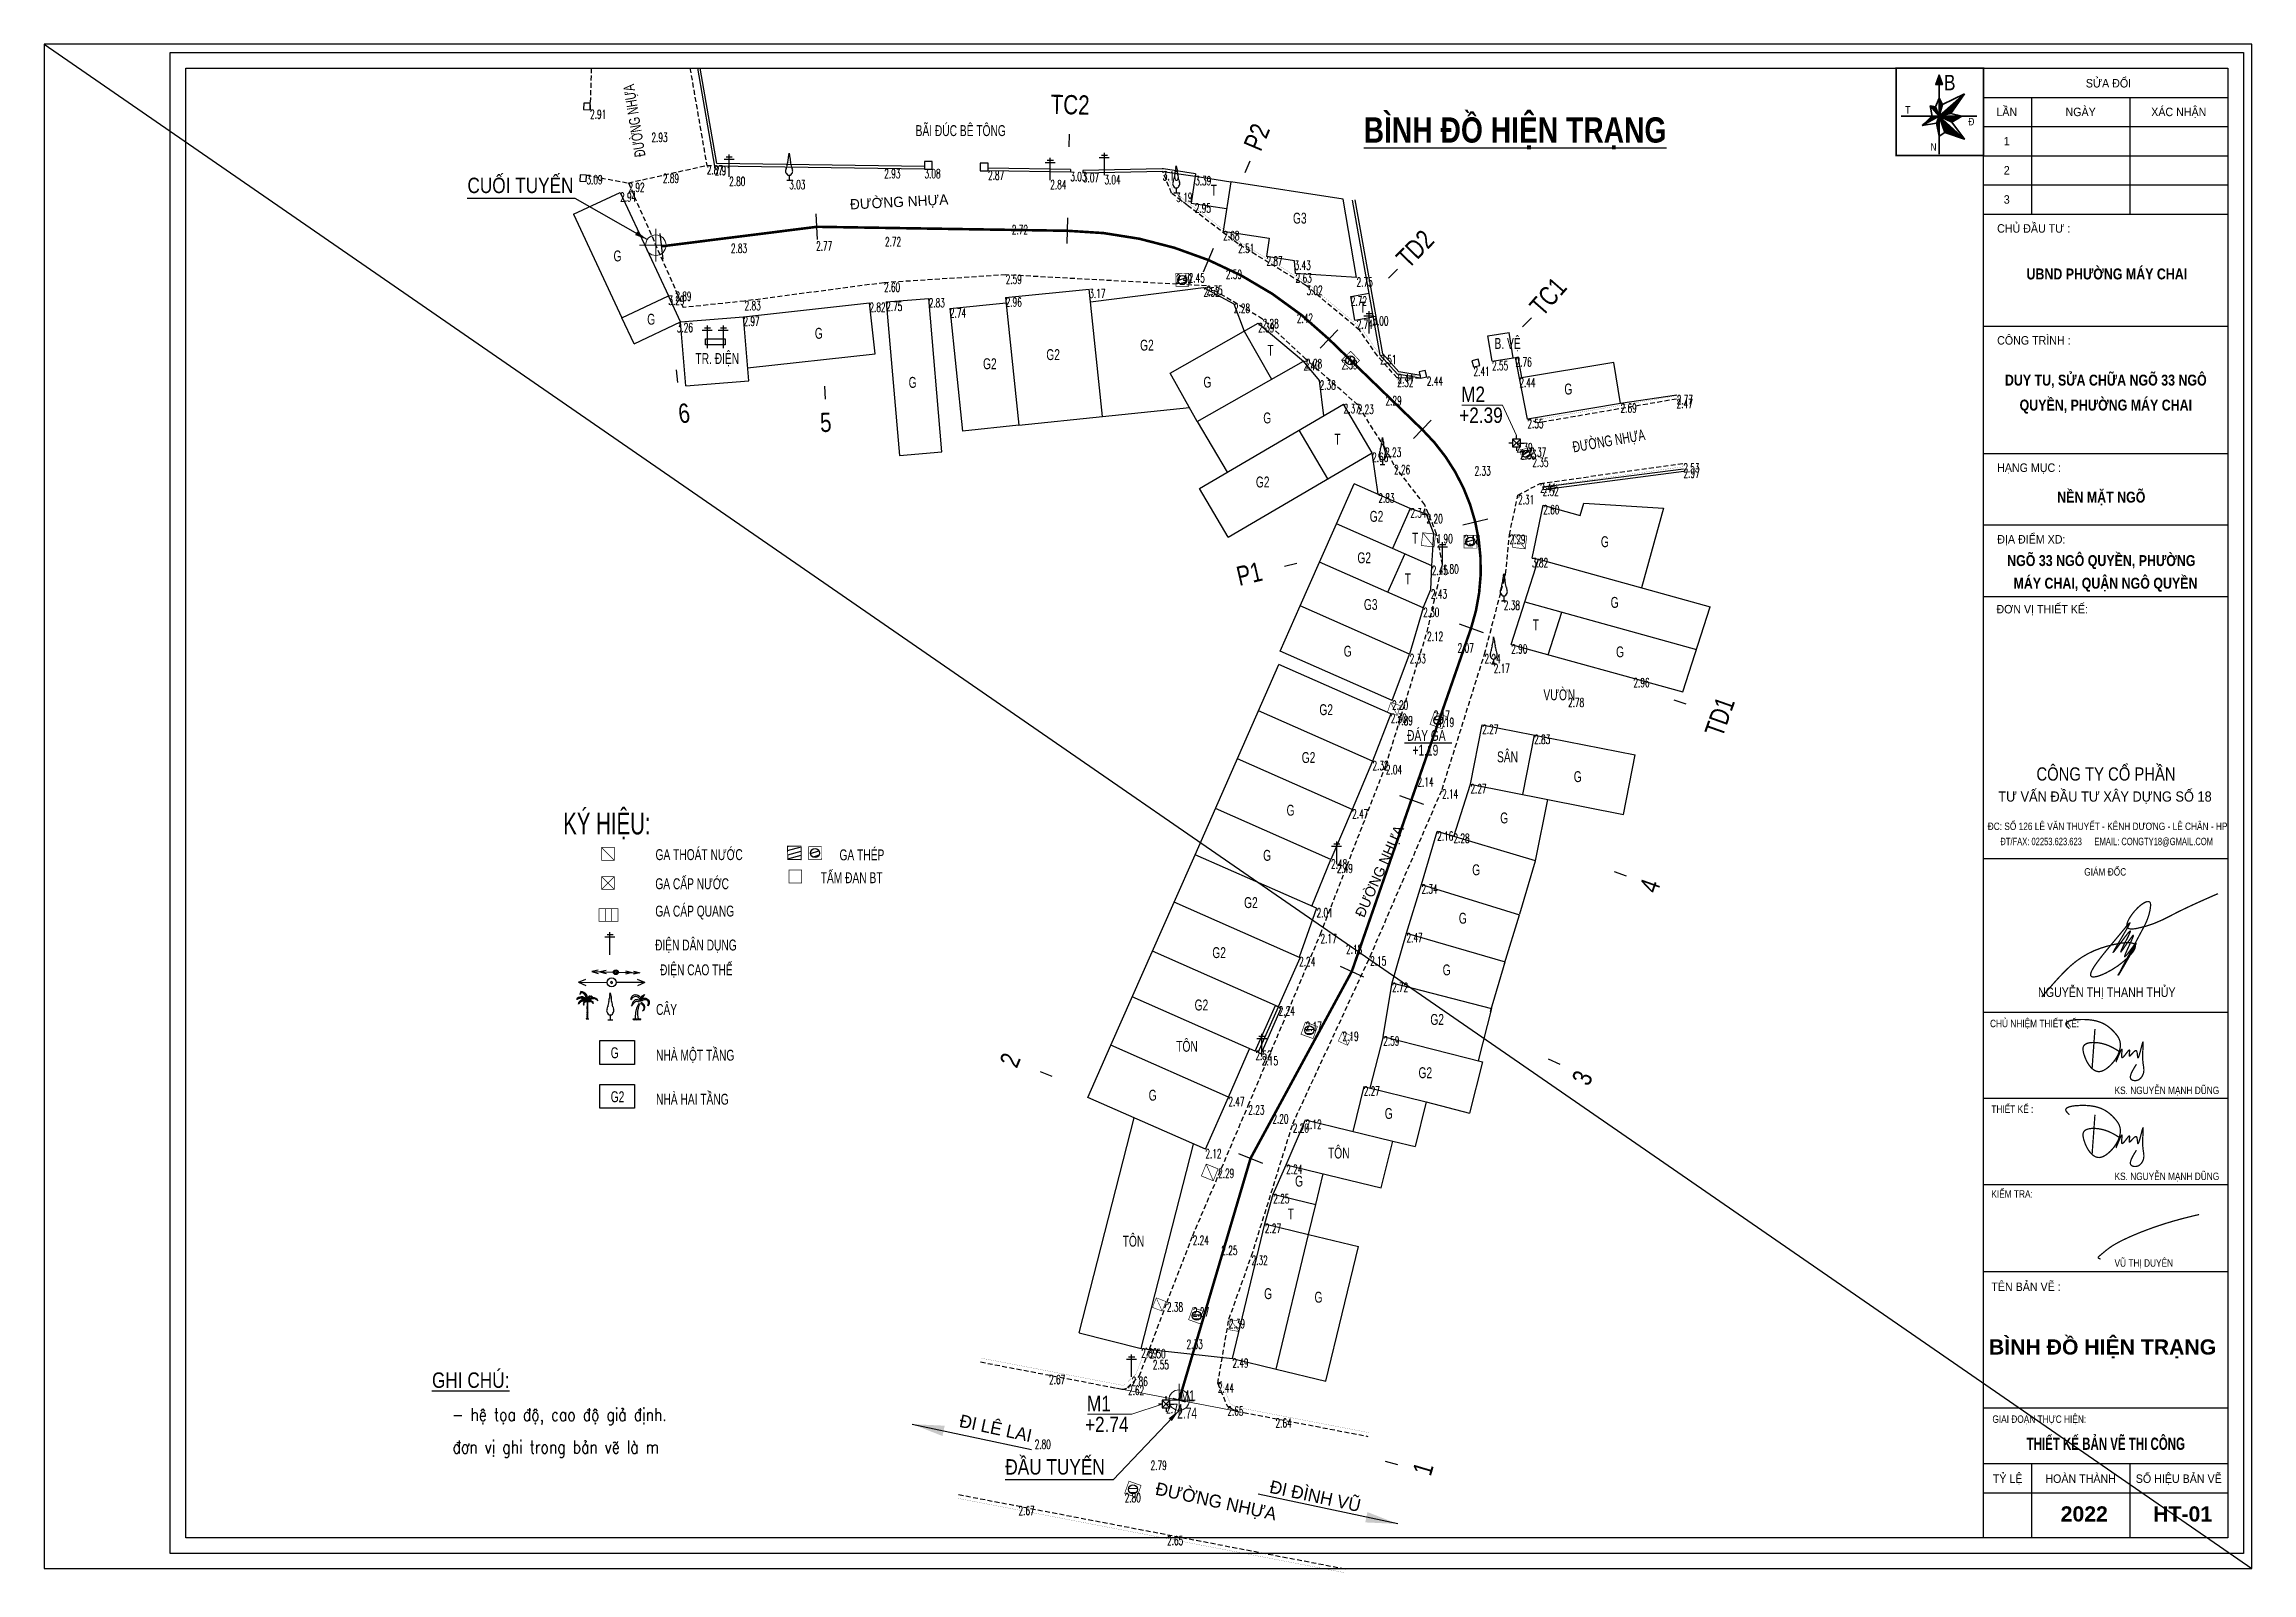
# Model space of a CAD drawing. Header units: millimetres. Extents: x 599607 to 1199256, y 2309327 to 4618784.
# Drawn here: x 1198549.9 to 1198722, y 4618521.3 to 4618640.5 of the extents above; entities that cross this region are included whole.
import ezdxf
from ezdxf.enums import TextEntityAlignment as Align

# ---------------------------------------------------------------- set-up
doc = ezdxf.new("R2010")
doc.units = ezdxf.units.MM
for name, pattern in [('DASHDOT', [1, 0.5, -0.25, 0, -0.25]), ('DASHED', [19.05, 12.7, -6.35]), ('HIDDEN', [0.375, 0.25, -0.125])]:
    doc.linetypes.add(name, pattern=pattern)
for name, color, linetype in [('BT7-THAY', 7, 'Continuous'), ('CAY', 3, 'Continuous'), ('cd', 7, 'Continuous'), ('chu', 6, 'Continuous'), ('coc', 1, 'Continuous'), ('Coc tren tuyen', 3, 'Continuous'), ('Docao', 22, 'Continuous'), ('ENTTNTHIETKE1', 2, 'Continuous'), ('GA', 7, 'Continuous'), ('GHICHU', 7, 'Continuous'), ('KHUNGTEN', 5, 'Continuous'), ('KYHIEU', 7, 'Continuous'), ('NOI', 2, 'Continuous'), ('T.bao', 6, 'Continuous'), ('thep', 2, 'Continuous'), ('TXT', 5, 'Continuous')]:
    doc.layers.add(name, color=color, linetype=linetype)
for name, color, linetype, lineweight in [('ISO', 153, 'Continuous', 13), ('Khung', 1, 'Continuous', 35), ('Khungbo', 32, 'Continuous', 25), ('LC Dim', 8, 'Continuous', 18), ('LC ISO', 160, 'Continuous', 13), ('LC Khac', 4, 'Continuous', 9), ('LC MANH DUT', 35, 'HIDDEN', 5), ('LC Net dam 1', 30, 'Continuous', 30), ('LC Net truc', 79, 'DASHDOT', 13), ('LC Text1', 3, 'Continuous', 20), ('LC Text2', 7, 'Continuous', 25), ('TK tên cọc', 6, 'Continuous', 18)]:
    doc.layers.add(name, color=color, linetype=linetype, lineweight=lineweight)
doc.layers.add('KCS_Plotter', color=11, linetype='Continuous', plot=False)
doc.styles.add('LC 1', font='')
doc.styles.add('LC 3', font='vnsimli.shx', dxfattribs={"width": 0.75})
doc.styles.add('LC3', font='', dxfattribs={"width": 0.8})
doc.styles.get("Standard").update_dxf_attribs({"font": 'RomanS'})
doc.styles.add('style1', font='')
doc.styles.add('T2', font='', dxfattribs={"width": 0.8})
doc.styles.add('Ten duong', font='', dxfattribs={"width": 0.85})
doc.styles.add('THANG2', font='')
doc.styles.add('VnAvantH-B', font='')
doc.styles.get('LC 1').set_extended_font_data('.VnAvantH', bold=True)
doc.styles.get('LC3').set_extended_font_data('.VnArialH', bold=True)
doc.styles.get('style1').set_extended_font_data('.VnAvantH')
doc.styles.get('T2').set_extended_font_data('.VnArialH')
doc.styles.get('Ten duong').set_extended_font_data('.VnBlackH')
doc.styles.get('THANG2').set_extended_font_data('.VnHelvetInsH', bold=True)
doc.styles.get('VnAvantH-B').set_extended_font_data('.VnAvantH', bold=True)
doc.dimstyles.new('ISO-25', dxfattribs={"dimtxt": 2.5, "dimasz": 2.5, "dimexe": 1.25, "dimexo": 0.625, "dimtad": 1, "dimtxsty": 'Standard', "dimcen": 2.5, "dimadec": 0, "dimazin": 2, "dimtfac": 0, "dimtdec": 0, "dimtofl": 0, "dimtmove": 0, "dimatfit": 0, "dimfxl": 1, "dimtzin": 0, "dimarcsym": 0})
pattern_1 = [(45, (1198617.5965223, 4618579.6919348), (-0.00212132533, 0.00212132533), [])]

msp = doc.modelspace()

# ---------------------------------------------------------------- texts
at = {"layer": 'chu', "color": 6, "style": 'style1', "width": 0.7}
for rotation, p in [(99.2429, (1198596.785, 4618631.746, -2.744)), (9.90493, (1198669.12, 4618608.636, -0.141))]:
    msp.add_text('®\xadêng nhùa', height=0.85, rotation=rotation, dxfattribs=at).set_placement(p)
for s, height, p in [('b·i ®óc bª t«ng', 0.85, (1198617.83, 4618633.296, -2.744)), ('t', 0.85, (1198640.836, 4618628.651, -2.744)), ('g3', 0.85, (1198647.245, 4618626.473, -2.744)), ('g', 0.85, (1198594.282, 4618623.528, -2.744)), ('t', 0.85, (1198652.44, 4618619.535, -2.744)), ('g', 0.85, (1198596.906, 4618618.596, -2.744)), ('g', 0.85, (1198609.973, 4618617.499, -2.744)), ('g2', 0.85, (1198635.33, 4618616.575, -2.744)), ('t', 0.85, (1198645.247, 4618616.171, -2.744)), ('b. vÖ', 0.85, (1198662.956, 4618616.707, -2.744)), ('tr. ®iÖn', 0.85, (1198600.667, 4618615.533, -2.744)), ('g2', 0.85, (1198623.084, 4618615.127, -2.744)), ('g2', 0.85, (1198628.017, 4618615.84, -2.744)), ('g', 0.85, (1198617.286, 4618613.674, -2.744)), ('g', 0.85, (1198640.268, 4618613.693, -2.744)), ('g', 0.85, (1198668.398, 4618613.155, -2.744)), ('g', 0.85, (1198644.929, 4618610.905, -2.744)), ('t', 0.85, (1198650.472, 4618609.243, -2.744)), ('g2', 0.85, (1198644.353, 4618605.911, -2.744)), ('g2', 0.85, (1198653.227, 4618603.232, -2.744)), ('t', 0.85, (1198656.527, 4618601.536, -2.744)), ('g', 0.85, (1198671.246, 4618601.257, -2.744)), ('g2', 0.85, (1198652.265, 4618600.003, -2.744)), ('t', 0.85, (1198655.956, 4618598.367, -2.744)), ('g3', 0.85, (1198652.772, 4618596.363, -2.744)), ('g', 0.85, (1198672.009, 4618596.528, -2.744)), ('t', 0.85, (1198665.933, 4618594.773, -2.744)), ('g', 0.85, (1198651.201, 4618592.724, -2.744)), ('g', 0.85, (1198672.429, 4618592.674, -2.744)), ('v\xadên', 0.85, (1198666.769, 4618589.326, -2.744)), ('g2', 0.85, (1198649.303, 4618588.167, -2.744)), ('®¸y ga', 0.85, (1198656.135, 4618586.16, -2.744)), ('+1.19', 0.85, (1198656.561, 4618585.01, -2.744)), ('g2', 0.85, (1198647.926, 4618584.436, -2.744)), ('s©n', 0.85, (1198663.15, 4618584.487, -2.744)), ('g', 0.85, (1198669.134, 4618582.948, -2.744)), ('ký hiÖu:', 1.7, (1198590.361, 4618578.872, 1.056)), ('g', 0.85, (1198646.746, 4618580.331, -2.744)), ('g', 0.85, (1198663.4, 4618579.729, -2.744)), ('ga tho¸t n\xadíc', 0.85, (1198597.555, 4618576.869, -3.106)), ('ga thÐp', 0.85, (1198611.894, 4618576.851, -3.106)), ('g', 0.85, (1198644.919, 4618576.814, -2.744)), ('ga cÊp n\xadíc', 0.85, (1198597.54, 4618574.6, -3.106)), ('tÊm ®an bt', 0.85, (1198610.431, 4618575.07, -3.106)), ('g', 0.85, (1198661.215, 4618575.687, -2.744)), ('g2', 0.85, (1198643.433, 4618573.131, -2.744)), ('ga c¸p quang', 0.85, (1198597.54, 4618572.469, -3.106)), ('g', 0.85, (1198660.174, 4618571.914, -2.744)), ('®iÖn d©n dông', 0.85, (1198597.518, 4618569.824, -3.106)), ('§IÖN CAO THÕ', 0.85, (1198597.904, 4618567.892, -3.106)), ('g2', 0.85, (1198640.957, 4618569.235, -2.744)), ('g', 0.85, (1198658.912, 4618567.888, -2.744)), ('c©y', 0.85, (1198597.596, 4618564.805, -3.106)), ('g2', 0.85, (1198639.576, 4618565.15, -2.744)), ('g2', 0.85, (1198657.951, 4618564.022, -2.744)), ('g', 0.85, (1198594.061, 4618561.429, -3.106)), ('nhµ mét tÇng', 0.85, (1198597.596, 4618561.237, -3.106)), ('t«n', 0.85, (1198638.144, 4618561.933, -2.744)), ('g2', 0.85, (1198657.03, 4618559.873, -2.744)), ('g2', 0.85, (1198594.061, 4618558.001, -3.106)), ('nhµ hai tÇng', 0.85, (1198597.596, 4618557.808, -3.106)), ('g', 0.85, (1198635.995, 4618558.121, -2.744)), ('g', 0.85, (1198654.402, 4618556.696, -2.744)), ('t«n', 0.85, (1198649.975, 4618553.614, -2.744)), ('g', 0.85, (1198647.41, 4618551.424, -2.744)), ('t', 0.85, (1198646.843, 4618548.862, -2.744)), ('t«n', 0.85, (1198633.971, 4618546.743, -2.744)), ('g', 0.85, (1198644.996, 4618542.654, -0.255)), ('g', 0.85, (1198648.925, 4618542.378, -2.744))]:
    msp.add_text(s, height=height, dxfattribs=at).set_placement(p)
at = {"layer": 'chu', "color": 6, "style": 'style1'}
for s, height, rotation, p in [('®\xadêng nhùa', 0.8, 2.93232, (1198612.73, 4618627.573, -2.744)), ('®\xadêng nhùa', 0.8, 65.88648, (1198652.784, 4618572.333, -2.744)), ('®i lª lai', 1, 347.85497, (1198621.17, 4618532.709, -2.744)), ('®\xadêng nhùa', 1, 347.85497, (1198636.458, 4618527.425, -2.744)), ('®i ®×nh vò', 1, 347.85497, (1198645.356, 4618527.575, -2.744))]:
    msp.add_text(s, height=height, rotation=rotation, dxfattribs=at).set_placement(p)
at = {"layer": 'coc', "color": 1, "style": 'style1', "width": 0.7}
for s, p in [('m1', (1198638.485, 4618534.69, 0.001)), ('2.74', (1198638.222, 4618533.349, 0.001))]:
    msp.add_text(s, height=0.85, dxfattribs=at).set_placement(p)
at = {"layer": 'Docao', "width": 0.6}
for s, p in [('2.91', (1198592.452, 4618635.348, 0.167)), ('2.93', (1198597.237, 4618633.539, 0.188)), ('2.87', (1198601.549, 4618631.014, 0.124)), ('2.91', (1198602.166, 4618630.955, 0.17)), ('2.93', (1198615.387, 4618630.719, 0.188)), ('3.08', (1198618.518, 4618630.714, 0.334)), ('2.87', (1198623.472, 4618630.594, 0.127)), ('3.09', (1198592.168, 4618630.25, 0.341)), ('2.94', (1198594.789, 4618628.891, 0.191)), ('2.92', (1198595.442, 4618629.645, 0.173)), ('2.89', (1198598.128, 4618630.345, 0.144)), ('2.80', (1198603.296, 4618630.111, 0.055)), ('3.03', (1198607.973, 4618629.857, 0.287)), ('2.84', (1198628.324, 4618629.859, 0.092)), ('3.03', (1198629.889, 4618630.489, 0.285)), ('3.07', (1198630.865, 4618630.409, 0.329)), ('3.04', (1198632.548, 4618630.245, 0.3)), ('3.10', (1198637.089, 4618630.545, 0.36)), ('3.19', (1198638.149, 4618628.874, 0.446)), ('3.39', (1198639.616, 4618630.163, 0.645)), ('2.95', (1198639.589, 4618628.03, 0.201)), ('2.72', (1198625.326, 4618626.349, -0.022)), ('2.68', (1198641.807, 4618625.886, -0.06)), ('2.83', (1198603.433, 4618624.892, 0.081)), ('2.77', (1198610.071, 4618625.077, 0.026)), ('2.72', (1198615.441, 4618625.41, -0.02)), ('2.51', (1198642.971, 4618624.893, -0.236)), ('2.87', (1198645.176, 4618623.913, 0.13)), ('2.59', (1198624.85, 4618622.482, -0.155)), ('2.49', (1198638.122, 4618622.5, -0.257)), ('2.45', (1198639.111, 4618622.59, -0.294)), ('2.59', (1198642.015, 4618622.878, -0.157)), ('3.43', (1198647.37, 4618623.579, 0.681)), ('2.63', (1198647.45, 4618622.575, -0.115)), ('2.75', (1198652.204, 4618622.264, 0.001)), ('3.29', (1198598.555, 4618620.834, 0.55)), ('2.89', (1198599.097, 4618621.163, 0.149)), ('2.83', (1198604.498, 4618620.433, 0.082)), ('2.82', (1198614.227, 4618620.3, 0.072)), ('2.60', (1198615.366, 4618621.865, -0.141)), ('2.75', (1198615.535, 4618620.366, 0.007)), ('2.83', (1198618.847, 4618620.65, 0.089)), ('2.96', (1198624.846, 4618620.703, 0.22)), ('3.17', (1198631.361, 4618621.376, 0.426)), ('2.52', (1198640.274, 4618621.503, -0.222)), ('2.35', (1198640.504, 4618621.623, -0.397)), ('3.02', (1198648.296, 4618621.631, 0.279)), ('2.72', (1198651.749, 4618620.793, -0.021)), ('3.26', (1198599.213, 4618618.722, 0.52)), ('2.97', (1198604.41, 4618619.21, 0.228)), ('2.74', (1198620.499, 4618619.859, -0.008)), ('2.28', (1198642.64, 4618620.223, -0.462)), ('2.39', (1198644.534, 4618618.709, -0.356)), ('2.28', (1198644.875, 4618619.034, -0.469)), ('2.42', (1198647.54, 4618619.44, -0.324)), ('2.74', (1198652.21, 4618618.98, -0.004)), ('3.00', (1198653.431, 4618619.239, 0.253)), ('2.40', (1198648.06, 4618615.753, -0.349)), ('2.28', (1198648.257, 4618615.91, -0.466)), ('2.39', (1198651.02, 4618615.833, -0.359)), ('2.51', (1198654.051, 4618616.23, -0.237)), ('2.41', (1198661.317, 4618615.305, -0.335)), ('2.55', (1198662.76, 4618615.75, -0.194)), ('2.76', (1198664.6, 4618616.042, 0.014)), ('2.38', (1198649.322, 4618614.238, -0.36)), ('2.32', (1198655.369, 4618614.446, -0.423)), ('2.41', (1198655.401, 4618614.734, -0.337)), ('2.44', (1198657.673, 4618614.545, -0.302)), ('2.44', (1198664.889, 4618614.439, -0.3)), ('2.37', (1198651.191, 4618612.405, -0.372)), ('2.23', (1198652.287, 4618612.346, -0.511)), ('2.29', (1198654.459, 4618613.024, -0.459)), ('2.69', (1198672.779, 4618612.441, -0.056)), ('2.47', (1198677.146, 4618612.801, -0.273)), ('2.77', (1198677.162, 4618613.092, 0.028)), ('2.55', (1198665.517, 4618611.24, -0.196)), ('2.66', (1198653.413, 4618608.606, -0.089)), ('2.23', (1198654.426, 4618608.995, -0.518)), ('2.39', (1198664.667, 4618609.364, -0.353)), ('2.33', (1198664.949, 4618608.805, -0.419)), ('2.37', (1198665.728, 4618609.007, -0.378)), ('2.26', (1198655.123, 4618607.647, -0.489)), ('2.33', (1198661.398, 4618607.55, -0.41)), ('2.35', (1198665.902, 4618608.218, -0.398)), ('2.53', (1198677.672, 4618607.79, -0.218)), ('2.97', (1198677.689, 4618607.373, 0.23)), ('2.83', (1198653.9, 4618605.428, 0.081)), ('2.31', (1198664.785, 4618605.307, -0.438)), ('2.41', (1198666.502, 4618606.222, -0.335)), ('2.52', (1198666.707, 4618605.958, -0.228)), ('2.34', (1198656.391, 4618604.274, -0.4)), ('2.20', (1198657.661, 4618603.818, -0.542)), ('2.60', (1198666.75, 4618604.529, -0.141)), ('1.90', (1198658.439, 4618602.274, -0.842)), ('2.18', (1198660.581, 4618602.181, -0.56)), ('2.29', (1198664.114, 4618602.222, -0.45)), ('2.45', (1198658.063, 4618599.794, -0.298)), ('1.80', (1198658.903, 4618599.894, -0.944)), ('3.82', (1198665.879, 4618600.39, 1.072)), ('2.43', (1198657.994, 4618597.95, -0.319)), ('2.30', (1198657.394, 4618596.53, -0.446)), ('2.38', (1198663.681, 4618597.082, -0.368)), ('2.12', (1198657.694, 4618594.651, -0.621)), ('2.33', (1198656.339, 4618592.916, -0.41)), ('2.07', (1198660.077, 4618593.758, -0.672)), ('2.24', (1198662.172, 4618592.91, -0.502)), ('2.90', (1198664.256, 4618593.677, 0.158)), ('2.17', (1198662.893, 4618592.156, -0.578)), ('2.96', (1198673.78, 4618591.043, 0.215)), ('2.20', (1198654.967, 4618589.299, -0.543)), ('2.78', (1198668.686, 4618589.501, 0.036)), ('2.30', (1198654.862, 4618588.263, -0.448)), ('1.89', (1198655.333, 4618588.097, -0.85)), ('2.17', (1198658.215, 4618588.512, -0.571)), ('1.19', (1198658.55, 4618587.948, -1.554)), ('2.27', (1198661.995, 4618587.421, -0.475)), ('2.83', (1198666.041, 4618586.624, 0.086)), ('2.32', (1198653.442, 4618584.584, -0.428)), ('2.04', (1198654.492, 4618584.267, -0.705)), ('2.14', (1198656.947, 4618583.31, -0.609)), ('2.27', (1198661.076, 4618582.777, -0.475)), ('2.47', (1198651.851, 4618580.82, -0.271)), ('2.14', (1198658.866, 4618582.369, -0.6)), ('2.16', (1198658.484, 4618579.086, -0.588)), ('2.28', (1198659.752, 4618578.924, -0.467)), ('2.48', (1198650.208, 4618576.917, -0.269)), ('2.49', (1198650.656, 4618576.564, -0.255)), ('2.34', (1198657.259, 4618574.963, -0.403)), ('2.01', (1198649.087, 4618573.111, -0.732)), ('2.17', (1198649.392, 4618571.107, -0.578)), ('2.47', (1198656.092, 4618571.171, -0.274)), ('2.24', (1198647.725, 4618569.315, -0.501)), ('2.18', (1198651.379, 4618570.27, -0.564)), ('2.15', (1198653.262, 4618569.359, -0.591)), ('2.72', (1198654.969, 4618567.294, -0.026)), ('2.24', (1198646.128, 4618565.458, -0.5)), ('2.17', (1198648.228, 4618564.254, -0.573)), ('2.19', (1198651.105, 4618563.492, -0.557)), ('2.52', (1198644.318, 4618562.002, -0.225)), ('2.59', (1198654.281, 4618563.125, -0.155)), ('2.15', (1198644.819, 4618561.575, -0.598)), ('2.47', (1198642.208, 4618558.404, -0.276)), ('2.27', (1198652.76, 4618559.215, -0.475)), ('2.23', (1198643.76, 4618557.75, -0.512)), ('2.20', (1198645.635, 4618557.051, -0.546)), ('2.12', (1198648.217, 4618556.627, -0.629)), ('2.20', (1198647.232, 4618556.327, -0.547)), ('2.12', (1198640.414, 4618554.338, -0.62)), ('2.29', (1198641.406, 4618552.804, -0.455)), ('2.24', (1198646.716, 4618553.117, -0.508)), ('2.25', (1198645.708, 4618550.827, -0.49)), ('2.27', (1198645.053, 4618548.51, -0.477)), ('2.24', (1198639.427, 4618547.593, -0.502)), ('2.25', (1198641.657, 4618546.794, -0.49)), ('2.32', (1198644.018, 4618546.03, -0.42)), ('2.38', (1198637.417, 4618542.384, -0.36)), ('2.27', (1198639.445, 4618541.994, -0.47)), ('2.33', (1198638.949, 4618539.491, -0.412)), ('2.39', (1198642.251, 4618541.087, -0.357)), ('2.89', (1198635.413, 4618538.796, 0.142)), ('2.50', (1198636.06, 4618538.756, -0.242)), ('2.55', (1198636.319, 4618537.888, -0.197)), ('2.49', (1198642.521, 4618538.015, -0.255)), ('2.67', (1198628.231, 4618536.732, -0.076)), ('2.86', (1198634.666, 4618536.586, 0.117)), ('2.44', (1198641.383, 4618536.082, -0.3)), ('2.62', (1198634.386, 4618535.891, -0.12)), ('2.74', (1198637.358, 4618534.478)), ('2.65', (1198642.13, 4618534.281, -0.095)), ('2.64', (1198645.882, 4618533.342, -0.109)), ('2.80', (1198627.109, 4618531.691, 0.058)), ('2.79', (1198636.147, 4618530.047, 0.047)), ('2.80', (1198634.127, 4618527.523, 0.051)), ('2.67', (1198625.848, 4618526.527, -0.076)), ('2.65', (1198637.43, 4618524.191, -0.09))]:
    msp.add_text(s, height=0.7, dxfattribs=at).set_placement(p, align=Align.TOP_LEFT)
at = {"layer": 'GHICHU', "color": 0, "style": 'THANG2'}
for s, height, p in [('b×nh ®å hiÖn tr¹ng', 1.18245, (1198710.354, 4618538.335, -2.744)), ('2022', 1.1825, (1198708.925, 4618525.322, -2.744)), ('ht-01', 1.1825, (1198716.597, 4618525.322, -2.744))]:
    msp.add_text(s, height=height, rotation=359.99922, dxfattribs=at).set_placement(p, align=Align.CENTER)
at = {"layer": 'Khung', "color": 0, "style": 'Ten duong', "width": 0.85}
for s, height, p in [('B', 1.2, (1198697.98, 4618636.867, -2.744)), ('t', 0.584, (1198694.973, 4618635.043, -2.744)), ('®', 0.584, (1198699.882, 4618634.131, -2.744)), ('n', 0.584, (1198696.932, 4618632.158, -2.744))]:
    msp.add_text(s, height=height, dxfattribs=at).set_placement(p)
at = {"layer": 'LC Text1', "color": 3, "style": 'LC 3', "width": 0.8}
for s, p in [('- hÖ täa ®é, cao ®é gi¶ ®Þnh.', (1198581.695, 4618533.156)), ('®¬n vÞ ghi trong b¶n vÏ lµ m', (1198581.736, 4618530.631))]:
    msp.add_text(s, height=1.00003, rotation=359.99922, dxfattribs=at).set_placement(p)
at = {"layer": 'LC Text2', "style": 'T2', "width": 0.8}
for s, height, p in [('cuèi tuyÕn', 1.1999, (1198582.892, 4618628.853, -2.744)), ('M2', 1.2, (1198660.353, 4618612.572, -5.488)), ('+2.39', 1.2, (1198660.202, 4618610.939, -5.488)), ('%%Ughi chó:', 1.20004, (1198580.13, 4618535.74)), ('M1', 1.2, (1198631.183, 4618533.92, -2.744)), ('+2.74', 1.2, (1198631.032, 4618532.286, -2.744)), ('®Çu tuyÕn', 1.1999, (1198624.823, 4618528.981, -2.744))]:
    msp.add_text(s, height=height, rotation=359.99922, dxfattribs=at).set_placement(p)

# ---------------------------------------------------------------- blocks, each defined once
blk = doc.blocks.new('cay')
at = {"layer": 'CAY', "color": 3, "extrusion": (-0.000518657, 0.000768986, 1)}
for p, q in [((-0.2, 0, 0), (0.2, 0, 0)), ((-0.02, 0.76, 0), (-0.02, 0, 0)), ((-0.38, -0.01, 0), (0.36, -0.01, 0))]:
    blk.add_line(p, q, dxfattribs=at)
blk.add_lwpolyline([(-0.06, 3.91), (-0.02, 4.2), (0.02, 3.91, 0.060426), (0.05, 3.76, -0.106971), (0.13, 3.29, 0.106991), (0.2, 2.82)], format="xyb", dxfattribs=at)
for centre, radius, start, end in [((0.96, 3.36), 1.12, 159.0538, 183.4768), ((-0.67, 3.98), 0.619, 339.0538, 352.8855), ((-0.04, 1.39), 0.539, 154.1495, 205.8817), ((-1.53, 2.12), 1.12, 334.1495, 355.3553), ((0.91, 1.85), 1.59, 205.8817, 218.192), ((2.45, 1.79), 2.88, 159.0493, 175.3553), ((-0.1, 1.06), 0.312, 218.192, 284.9931), ((-1.29, 3.22), 1.12, 339.0493, 3.4768), ((0.06, 1.06), 0.312, 255.038, 321.8392), ((-2.49, 1.79), 2.88, 4.6759, 20.9819), ((-0.94, 1.85), 1.59, 321.8392, 334.1495), ((1.5, 2.12), 1.12, 184.6759, 205.8817), ((0, 1.39), 0.539, 334.1495, 25.8817)]:
    blk.add_arc(centre, radius, start, end, dxfattribs=at)
blk = doc.blocks.new('cdien')
at = {"layer": 'cd', "extrusion": (-0.000518657, 0.000768986, 1)}
for p, q in [((0, 0), (0, 3.5, 0)), ((-0.8, 2.78, 0), (0.76, 2.78, 0)), ((-0.46, 3.14, 0), (0.49, 3.14, 0))]:
    blk.add_line(p, q, dxfattribs=at)
blk = doc.blocks.new('*X1')
at = {"color": 0}
for p, q in [((183.3, -101.2), (183.4, -101.1)), ((183.3, -101.3), (183.4, -101.3)), ((183.4, -101.5), (183.4, -101.4)), ((183.4, -101.6), (183.4, -101.5)), ((183.4, -101.7), (183.4, -101.7)), ((183.4, -101.9), (183.4, -101.8)), ((183.4, -102), (183.4, -102)), ((183.4, -102.2), (183.4, -102.1)), ((183.4, -102.3), (183.4, -102.2)), ((183.4, -102.4), (183.4, -102.4)), ((183.4, -102.6), (183.4, -102.5)), ((183.4, -102.7), (183.4, -102.6)), ((183.4, -102.9), (183.4, -102.8)), ((183.4, -103), (183.4, -102.9)), ((183.4, -103.1), (183.4, -103.1)), ((183.4, -103.3), (183.4, -103.2)), ((183.4, -103.4), (183.5, -103.4)), ((183.4, -103.6), (183.5, -103.5)), ((183.4, -103.7), (183.5, -103.6)), ((183.4, -103.8), (183.4, -103.8)), ((183.4, -104), (183.4, -103.9)), ((183.4, -104.1), (183.5, -104.1)), ((183.3, -106.4), (183.4, -106.4)), ((183.4, -104.3), (183.5, -104.2)), ((183.4, -104.4), (183.5, -104.3)), ((183.4, -104.5), (183.5, -104.5)), ((183.4, -104.7), (183.5, -104.6)), ((183.4, -104.8), (183.4, -104.8)), ((183.4, -105), (183.5, -104.9)), ((183.4, -105.1), (183.5, -105)), ((183.4, -105.3), (183.5, -105.2)), ((183.4, -105.4), (183.4, -105.3)), ((183.4, -105.6), (183.4, -105.5)), ((183.4, -105.7), (183.5, -105.6)), ((183.4, -105.8), (183.5, -105.8)), ((183.4, -106), (183.4, -105.9)), ((183.4, -106.1), (183.4, -106.1)), ((183.4, -106.3), (183.4, -106.2)), ((183.4, -106.6), (183.4, -106.5)), ((183.4, -106.7), (183.4, -106.6)), ((183.4, -106.8), (183.5, -106.7)), ((183.4, -106.9), (183.5, -106.8)), ((183.4, -107), (183.5, -107)), ((183.4, -107.3), (183.5, -107.3)), ((183.4, -107.5), (183.5, -107.4)), ((183.4, -107.7), (183.5, -107.6)), ((183.4, -107.8), (183.4, -107.7)), ((183.4, -107.9), (183.5, -107.8)), ((183.4, -108.1), (183.5, -108)), ((183.4, -108.2), (183.5, -108.1)), ((183.4, -108.3), (183.5, -108.3)), ((183.4, -108.5), (183.5, -108.4)), ((183.4, -108.7), (183.4, -108.6)), ((183.4, -108.8), (183.4, -108.7)), ((183.4, -108.9), (183.4, -108.9)), ((183.4, -109.1), (183.5, -109)), ((183.4, -109.2), (183.5, -109.1)), ((183.4, -109.3), (183.5, -109.3)), ((183.4, -109.5), (183.5, -109.4)), ((183.4, -109.6), (183.5, -109.5)), ((183.4, -109.8), (183.5, -109.7)), ((183.4, -109.9), (183.4, -109.9)), ((183.4, -110.1), (183.4, -110)), ((183.4, -110.2), (183.5, -110.1)), ((183.5, -107.2), (183.5, -107.1)), ((183.5, -110.3), (183.5, -110.2))]:
    blk.add_line(p, q, dxfattribs=at)
blk = doc.blocks.new('PAL1')
at = {"color": 3}
for p, q in [((-3.8, 14.2), (-4.4, 12.6)), ((-3.8, 14.2), (-4.4, 12.6)), ((0.7, 12), (2.2, 11.7)), ((0.7, 11.9), (2.2, 11.7))]:
    blk.add_line(p, q, dxfattribs=at)
at = {"color": 0}
for p, q in [((-2.3, 8), (-2.6, 8)), ((-2.3, 7.9), (-2.6, 7.9)), ((-2.4, 7.8), (-2.6, 7.8)), ((-2.4, 7.7), (-2.6, 7.7)), ((-2.4, 7.6), (-2.6, 7.6)), ((-2.4, 7.5), (-2.6, 7.5)), ((-2.1, 8.5), (-2.5, 8.5)), ((-2.2, 8.4), (-2.5, 8.4)), ((-2.2, 8.3), (-2.5, 8.3)), ((-2.3, 8.2), (-2.5, 8.2)), ((-2.3, 8.1), (-2.5, 8.1)), ((-2.4, 7.4), (-2.5, 7.4)), ((-2.4, 7.3), (-2.5, 7.3)), ((-2.4, 7.2), (-2.5, 7.2)), ((-2.3, 7.1), (-2.5, 7.1)), ((-2, 8.7), (-2.4, 8.7)), ((-2.1, 8.6), (-2.4, 8.6)), ((-2.2, 7.5), (-2.4, 7.7)), ((-2.2, 7.3), (-2.4, 7.6)), ((-2.3, 7.2), (-2.4, 7.4)), ((-1.9, 8.9), (-2.3, 8.9)), ((-2, 8.8), (-2.3, 8.8)), ((-2.1, 7.8), (-2.3, 8.1)), ((-2.1, 7.7), (-2.3, 8)), ((-2.2, 7.6), (-2.3, 7.9)), ((-1.8, 9), (-2.2, 9)), ((-1.9, 8.1), (-2.2, 8.5)), ((-2, 8), (-2.2, 8.4)), ((-2, 7.9), (-2.2, 8.3)), ((-1.6, 9.2), (-2.1, 9.2)), ((-1.7, 9.1), (-2.1, 9.1)), ((-1.8, 8.3), (-2.1, 8.7)), ((-1.9, 8.2), (-2.1, 8.6)), ((-1.5, 9.3), (-2, 9.3)), ((-1.7, 8.3), (-2, 8.8)), ((-1.4, 9.4), (-1.9, 9.4)), ((-1.6, 8.5), (-1.9, 8.9)), ((-1.7, 8.4), (-1.9, 8.9)), ((-1.5, 8.5), (-1.8, 9)), ((-1.2, 9.5), (-1.7, 9.5)), ((-1.4, 8.6), (-1.7, 9.1)), ((-1.4, 8.6), (-1.6, 9.2)), ((-1, 9.6), (-1.5, 9.6)), ((-0.7, 9.7), (-1.3, 9.7)), ((-0.1, 9.3), (0.4, 9.6)), ((0.3, 9.4), (0.7, 9.7)), ((0.5, 9.4), (0.9, 9.7)), ((0.7, 9.4), (1.1, 9.7)), ((0.8, 9.4), (1.2, 9.7)), ((1, 9.4), (1.4, 9.6)), ((1.1, 8.8), (1, 9.4)), ((1.1, 9.4), (1.5, 9.6)), ((1.1, 8.8), (1.1, 9.4)), ((1.2, 8.8), (1.2, 9.3)), ((1.3, 9.3), (1.6, 9.5)), ((1.3, 8.8), (1.3, 9.3)), ((1.4, 9.3), (1.7, 9.5)), ((1.4, 8.8), (1.4, 9.3)), ((1.5, 9.3), (1.8, 9.4)), ((1.5, 8.7), (1.5, 9.2)), ((1.6, 9.2), (1.9, 9.4)), ((1.6, 8.7), (1.6, 9.2)), ((1.7, 9.1), (2, 9.3)), ((1.7, 8.7), (1.7, 9.1)), ((1.8, 9.1), (2.1, 9.2)), ((1.8, 8.6), (1.8, 9.1)), ((1.9, 9), (2.1, 9.2)), ((1.9, 8.6), (1.9, 9)), ((2, 9), (2.2, 9.1)), ((2, 8.6), (2, 8.9)), ((2.1, 8.9), (2.3, 9)), ((2.1, 8.8), (2.4, 9)), ((2.1, 8.5), (2.1, 8.9)), ((2.5, 8.9), (2.2, 8.8)), ((2.2, 8.4), (2.2, 8.8)), ((2.6, 8.8), (2.3, 8.7)), ((2.3, 8.4), (2.3, 8.7)), ((2.4, 8.3), (2.4, 8.6)), ((2.4, 8.5), (2.6, 8.5)), ((2.5, 8.5), (2.7, 8.5)), ((2.5, 8.2), (2.5, 8.4)), ((2.5, 8.4), (2.7, 8.4)), ((2.6, 8.1), (2.6, 8.3)), ((2.6, 8.3), (2.7, 8.3)), ((2.6, 8.2), (2.8, 8.1))]:
    blk.add_line(p, q, dxfattribs=at)
for p, q in [((-2.2, 7.5), (-2.4, 7.8)), ((-2.2, 7.3), (-2.4, 7.7)), ((-2.3, 7.2), (-2.4, 7.5)), ((-2.3, 7), (-2.4, 7.3)), ((-2.2, 7.6), (-2.3, 8)), ((-1.8, 9.6), (-0.8, 9.7)), ((-1.5, 9.3), (-1.3, 8.7)), ((-1.4, 9.4), (-1.2, 8.7)), ((-1.2, 9.5), (-1, 8.8)), ((-1.1, 0), (0.1, 0)), ((-1.1, 0), (0.1, 0)), ((-1, 9.6), (-0.9, 8.8)), ((-1, 0), (0.3, 0)), ((-1, 0), (0.3, 0)), ((-0.8, 0.1), (-0.9, 0)), ((-0.8, 0.1), (-0.9, 0)), ((-0.9, 0), (-0.8, 0.1)), ((-0.9, 0), (-0.2, 0)), ((-0.8, 9.7), (-0.7, 8.9)), ((-0.7, 0.1), (-0.8, 0.1)), ((-0.7, 0.1), (-0.8, 0.1)), ((-0.8, 0.1), (-0.7, 0.1)), ((-0.7, 9.7), (-0.7, 9.8)), ((-0.7, 9.7), (-0.6, 8.9)), ((-0.7, 9.4), (-0.7, 9.5)), ((-0.7, 9.4), (-0.7, 9.2)), ((-0.7, 9.2), (-0.7, 9.4)), ((-0.7, 0.6), (-0.6, 0.5)), ((-0.7, 0.6), (-0.6, 0.5)), ((-0.6, 0.5), (-0.7, 0.6)), ((-0.6, 0.3), (-0.7, 0.2)), ((-0.6, 0.3), (-0.7, 0.2)), ((-0.7, 0.2), (-0.6, 0.3)), ((-0.7, 0.2), (-0.7, 0.1)), ((-0.7, 0.2), (-0.7, 0.2)), ((-0.7, 0.2), (-0.7, 0.1)), ((-0.7, 0.2), (-0.7, 0.2)), ((-0.7, 0.2), (-0.7, 0.2)), ((-0.7, 0.1), (-0.7, 0.2)), ((-0.6, 9.7), (-0.5, 8.8)), ((-0.6, 9.5), (-0.6, 9.7)), ((-0.6, 9.4), (-0.6, 9.2)), ((-0.6, 9.3), (-0.6, 9.2)), ((-0.6, 9.2), (-0.6, 9.1)), ((-0.6, 9.2), (-0.6, 9.1)), ((-0.6, 9.1), (-0.6, 9.2)), ((-0.6, 9.1), (-0.6, 9)), ((-0.6, 9.1), (-0.6, 9)), ((-0.6, 9), (-0.6, 9.1)), ((-0.6, 9), (-0.6, 8.9)), ((-0.6, 9), (-0.6, 8.9)), ((-0.6, 8.9), (-0.6, 9)), ((-0.6, 0.5), (-0.6, 0.4)), ((-0.6, 0.5), (-0.6, 0.4)), ((-0.6, 0.4), (-0.6, 0.5)), ((-0.6, 0.4), (-0.6, 0.3)), ((-0.6, 0.4), (-0.6, 0.3)), ((-0.6, 0.3), (-0.6, 0.4)), ((-0.5, 9.1), (-0.5, 9.4)), ((-0.5, 9.1), (-0.5, 9.3)), ((-0.5, 9), (-0.5, 9.1)), ((-0.5, 9), (-0.5, 9.1)), ((-0.5, 8.9), (-0.5, 9)), ((-0.5, 8.9), (-0.5, 9)), ((-0.4, 9.5), (-0.3, 9.4)), ((-0.4, 9.4), (-0.4, 9.5)), ((-0.4, 9.3), (-0.4, 9.4)), ((-0.3, 9.3), (-0.4, 9.3)), ((-0.3, 9.4), (-0.3, 9.3)), ((0.3, 9.4), (0.5, 8.8)), ((0.5, 9.4), (0.7, 8.8)), ((0.6, 9.4), (0.8, 8.8)), ((0.8, 9.4), (1, 8.8)), ((2.7, 8), (2.6, 8.2))]:
    blk.add_line(p, q)
for points in [[(-0.6, 9.2), (-0.6, 9.1), (-0.6, 9), (-0.6, 8.9), (-0.6, 8.7), (-0.6, 8.6), (-0.6, 8.5), (-0.6, 8.5), (-0.6, 8.4), (-0.6, 8.2), (-0.6, 8.1), (-0.6, 7.9), (-0.6, 7.3), (-0.6, 7.2), (-0.6, 7.1), (-0.6, 6.8), (-0.6, 6.5), (-0.7, 6.1), (-0.7, 5.9), (-0.7, 5.8), (-0.7, 5.7), (-0.6, 5.6), (-0.6, 5.5), (-0.7, 5.4), (-0.7, 5.2), (-0.6, 5.1), (-0.6, 5), (-0.6, 4.8), (-0.7, 4.7), (-0.6, 4.5), (-0.6, 4.4), (-0.6, 4.3), (-0.6, 4.2), (-0.6, 4.1), (-0.6, 3.9), (-0.6, 3.8), (-0.6, 3.8), (-0.7, 3.5), (-0.7, 3.3), (-0.7, 3.2), (-0.6, 2.9), (-0.6, 2.8), (-0.6, 2.7), (-0.6, 2.6), (-0.7, 2.5), (-0.7, 2.3), (-0.7, 2.2), (-0.7, 2.2), (-0.7, 2), (-0.6, 1.9), (-0.6, 1.8), (-0.6, 1.7), (-0.6, 1.6), (-0.6, 1.5), (-0.7, 1.4), (-0.7, 1.2), (-0.7, 1), (-0.7, 0.9), (-0.7, 0.9), (-0.6, 0.7), (-0.7, 0.6), (-0.6, 0.5), (-0.6, 0.4), (-0.6, 0.3), (-0.7, 0.2), (-0.7, 0.2), (-0.7, 0.1), (-0.8, 0.1), (-0.9, 0)], [(-0.3, 9.3), (-0.4, 9.1), (-0.4, 9), (-0.4, 8.9), (-0.3, 8.7), (-0.3, 8.6), (-0.3, 8.5), (-0.3, 8.5), (-0.3, 8.4), (-0.3, 8.2), (-0.3, 8.1), (-0.3, 7.9), (-0.3, 7.3), (-0.3, 7.2), (-0.3, 7.1), (-0.3, 6.8), (-0.3, 6.5), (-0.3, 6.1), (-0.3, 5.9), (-0.3, 5.8), (-0.3, 5.7), (-0.3, 5.6), (-0.3, 5.5), (-0.3, 5.4), (-0.3, 5.2), (-0.3, 5.1), (-0.3, 5), (-0.3, 4.8), (-0.3, 4.7), (-0.3, 4.5), (-0.3, 4.4), (-0.3, 4.3), (-0.3, 4.2), (-0.3, 4.1), (-0.4, 3.9), (-0.3, 3.8), (-0.4, 3.8), (-0.3, 3.5), (-0.3, 3.3), (-0.2, 3.2), (-0.3, 2.9), (-0.3, 2.8), (-0.3, 2.7), (-0.3, 2.6), (-0.3, 2.5), (-0.3, 2.3), (-0.3, 2.2), (-0.3, 2.2), (-0.3, 2), (-0.3, 1.9), (-0.3, 1.8), (-0.3, 1.7), (-0.3, 1.6), (-0.3, 1.5), (-0.3, 1.4), (-0.3, 1.2), (-0.3, 1), (-0.3, 0.9), (-0.3, 0.9), (-0.3, 0.7), (-0.3, 0.6), (-0.3, 0.5), (-0.3, 0.4), (-0.3, 0.3), (-0.3, 0.2), (-0.3, 0.2), (-0.2, 0.1), (-0.2, 0.1), (-0.1, 0)]]:
    blk.add_lwpolyline(points)
for centre, radius, start, end in [((-3.9, 12.8), 0.426, 174.6361, 197.0492), ((-4, 13), 0.237, 187.8464, 223.1339), ((-3.8, 13.2), 0.343, 179.5377, 213.691), ((-3.8, 13.3), 0.414, 200.4238, 224.5176), ((-4.5, 12.9), 0.313, 357.3032, 28.9671), ((-3.6, 13.5), 0.468, 184.556, 222.0034), ((-3.4, 13.5), 0.763, 194.8617, 213.4571), ((-4.4, 13.1), 0.339, 5.3167, 41.8891), ((-3.6, 13.6), 0.428, 166.6166, 229.8147), ((-3.7, 13.5), 0.345, 171.945, 231.0088), ((-3.2, 13.9), 0.669, 172.6426, 218.6224), ((-2.8, 14), 1.05, 177.3643, 207.0997), ((-3.4, 13.7), 0.536, 165.8472, 221.3606), ((-2.8, 14), 1.05, 172.6155, 207.0898), ((-2.7, 13.9), 1.06, 168.4382, 200.4738), ((-0.8, 14.1), 2.88, 178.0379, 188.999), ((-5.2, 14.1), 1.59, 346.2333, 1.8176), ((-4, 14), 0.64, 322.6801, 7.6988), ((-4, 14), 0.573, 332.1595, 15.7739), ((11.6, 10.3), 15.3, 165.7857, 167.5249), ((-5, 14), 1.83, 347.1746, 1.5917), ((-4.9, 13.9), 1.76, 350.5326, 5.6265), ((-4.1, 13.9), 1.19, 343.4609, 5.4236), ((-4.1, 13.8), 1.24, 338.5264, 7.1832), ((-5.1, 13.6), 2.35, 356.6456, 8.1343), ((-3.5, 13.6), 0.938, 347.1308, 21.4995), ((-3.4, 13.6), 0.963, 342.9265, 14.9552), ((-3.2, 13.5), 0.936, 338.7165, 16.3399), ((-3, 13.4), 0.884, 337.7943, 18.3971), ((-3, 13.4), 0.978, 335.668, 13.0874), ((-2.7, 13.3), 0.822, 326.581, 15.2447), ((-3.1, 13.3), 1.31, 334.846, 7.286), ((-3.6, 13.2), 1.97, 342.1167, 4.857), ((-3.5, 13), 1.94, 342.013, 7.2775), ((-4.6, 13), 3.22, 345.7249, 1.9086), ((-4.3, 13.1), 3.04, 340.6206, 358.1407), ((-5.5, 12.8), 4.35, 347.1342, 1.2204), ((-6.9, 12.8), 5.88, 347.4863, 359.4487), ((-10.8, 13.5), 9.95, 347.4317, 354.6899), ((12.1, 9.8), 13.2, 168.4343, 174.783), ((-6.3, 12.6), 5.55, 342.2807, 357.1977), ((-6.2, 12.5), 5.5, 339.7836, 355.6721), ((-3.4, 11.9), 2.84, 328.4601, 358.876), ((-2.6, 11.6), 2.08, 319.4483, 1.7521), ((0.1, 10.8), 0.864, 359.1523, 69.3843), ((0.2, 11), 0.712, 15.9742, 72.4938), ((0.3, 11.3), 0.631, 356.3279, 62.3015), ((0.4, 11.4), 0.631, 4.9046, 62.3015), ((0.5, 11.5), 0.63, 358.1655, 43.7078), ((0.5, 11.5), 0.784, 359.6316, 30.7921), ((0.6, 11.6), 0.781, 355.6915, 21.6371), ((1.2, 11.6), 0.417, 356.0414, 28.8452), ((1, 11.5), 0.781, 8.0155, 21.6371), ((1.1, 11.5), 0.781, 11.5763, 21.6371), ((1.2, 11.5), 0.781, 11.5763, 19.6581), ((1.4, 11.5), 0.781, 11.5763, 18.0105), ((-5, 10), 0.944, 132.1752, 187.6851), ((-4.9, 10.1), 0.944, 145.8204, 187.6851), ((-4.7, 10.2), 0.944, 141.1803, 187.6851), ((-4.5, 10.4), 0.944, 137.9196, 187.6851), ((-4.2, 10.5), 0.944, 135.5051, 187.6851), ((-4.1, 7.9), 0.944, 152.5965, 194.1119), ((-4, 10.6), 0.944, 134.6731, 187.6851), ((-4, 8.1), 0.944, 152.5965, 196.266), ((-3.9, 8.3), 0.944, 152.5965, 200.3043), ((-3.8, 10.6), 0.944, 132.4643, 187.6851), ((-3.7, 10.6), 0.944, 129.2323, 187.6851), ((-3.8, 8.5), 0.944, 152.5965, 203.1975), ((-3.6, 8.7), 0.944, 152.5965, 208.1065), ((-3.5, 10.7), 0.944, 131.0803, 187.6851), ((-3.4, 8.9), 0.944, 152.5965, 208.1065), ((-3.4, 10.7), 0.944, 130.5918, 187.6851), ((-3.2, 10.7), 0.944, 130.9689, 187.6851), ((-3.3, 9), 0.944, 152.5965, 208.1065), ((-3.1, 9.1), 0.944, 152.5965, 208.1065), ((-3.1, 10.7), 0.944, 131.271, 187.6851), ((-3, 9.2), 0.944, 152.5965, 208.1065), ((-3, 10.7), 0.944, 128.8166, 187.6851), ((-2.8, 10.7), 0.944, 128.4608, 187.6851), ((-2.9, 9.3), 0.944, 152.5965, 208.1065), ((-2.7, 9.3), 0.944, 152.5965, 208.1065), ((-2.7, 10.7), 0.944, 129.9952, 187.6851), ((-2.6, 9.4), 0.944, 152.5965, 208.1065), ((-2.5, 10.7), 0.944, 127.9054, 187.6851), ((-2.5, 9.5), 0.944, 152.5965, 208.1065), ((-2.4, 10.6), 0.944, 125.2704, 187.6851), ((-2.3, 9.5), 0.944, 152.5965, 208.1065), ((-2.2, 10.6), 0.944, 125.6709, 187.6851), ((-2.2, 9.6), 0.944, 152.5965, 208.1065), ((-2.1, 10.6), 0.944, 124.6416, 187.6851), ((-2.1, 9.6), 0.944, 152.5965, 208.1065), ((-1.9, 10.5), 0.944, 126.2201, 187.6851), ((-1.9, 9.6), 0.944, 152.5965, 208.1065), ((-1.8, 10.5), 0.944, 124.8884, 187.6851), ((-1.8, 9.6), 0.944, 152.5965, 208.1065), ((-1.6, 10.4), 0.944, 125.3212, 187.6851), ((-1.6, 9.7), 0.944, 150.617, 208.1065), ((-1.5, 10.3), 0.944, 124.2297, 187.6851), ((-1.5, 9.7), 0.944, 150.0714, 208.1065), ((-1.3, 10.2), 0.944, 124.7978, 187.6851), ((-1.3, 9.7), 0.944, 152.0007, 208.1065), ((-1.2, 10.1), 0.944, 122.9623, 187.6851), ((-1.2, 9.7), 0.944, 151.3129, 208.1065), ((-1.1, 10), 0.944, 125.3212, 187.6851), ((-0.9, 10), 0.944, 124.2297, 187.6851), ((-1, 9.7), 0.944, 152.5965, 208.1065), ((-0.8, 9.6), 0.944, 152.5965, 208.1065), ((-0.8, 9.9), 0.944, 126.9548, 187.6851), ((-0.6, 9.8), 0.944, 127.3846, 187.6851), ((-0.7, 9.6), 0.944, 152.5965, 208.1065), ((-0.6, 9.6), 0.944, 124.2297, 187.6851), ((-0.4, 9.5), 0.944, 127.652, 187.6851), ((-0.5, 9.6), 0.944, 151.7205, 208.1065), ((-0.4, 9.5), 0.944, 150.629, 208.1065), ((-0.3, 9.4), 0.944, 129.6691, 187.6851), ((-0.3, 9.3), 0.944, 127.652, 187.6851), ((-0.1, 9.2), 0.944, 129.6691, 187.6851), ((-0.2, 9.5), 0.944, 152.5965, 208.1065), ((-1, 9.4), 0.594, 357.3768, 86.4921), ((3.5, 9.8), 4.4, 180.9398, 191.749), ((-5.3, 12.7), 5.13, 330.3994, 342.5815), ((-5, 12.3), 4.8, 331.4707, 344.8484), ((-1.1, 9.5), 0.438, 351.2591, 32.0281), ((4.4, 8), 5.42, 149.9971, 158.2296), ((-2, 11.1), 1.82, 319.7815, 341.9777), ((-0.2, 9.1), 0.843, 45.5461, 110.4677), ((-0.1, 9.1), 0.746, 10.6422, 117.4703), ((-0.2, 9.2), 0.497, 48.0062, 124.5945), ((-0.4, 9.2), 0.337, 75.0121, 110.4471), ((-0.3, 9), 1.31, 37.8464, 94.5062), ((-0.3, 8.8), 1.31, 37.8464, 94.5062), ((-0.2, 9.4), 1.31, 37.8464, 94.5062), ((-0.2, 9.2), 1.31, 37.8464, 94.5062), ((-0.2, 9.1), 1.31, 37.8464, 94.5062), ((0.4, 8.8), 0.916, 101.2817, 140.6117), ((0, 9.6), 1.3, 45.6453, 98.3166), ((-0.1, 9.5), 1.31, 37.8464, 94.5062), ((-1.5, 8.6), 1.48, 3.3288, 30.5309), ((0.1, 10.2), 0.872, 31.318, 99.5798), ((-0.2, 9.2), 0.461, 357.1182, 81.4213), ((-1.3, 8.6), 1.48, 3.4392, 30.5309), ((-0.1, 9.3), 0.461, 357.1182, 81.5659), ((-0.2, 10.3), 1.06, 17.3741, 76.5143), ((-0.4, 9.2), 0.944, 359.7902, 55.3002), ((-1.2, 8.7), 1.48, 3.5579, 30.5309), ((-0.3, 9.3), 0.944, 359.7902, 57.2677), ((-0.3, 10.6), 1.1, 7.4547, 59.5482), ((-0.2, 9.4), 0.944, 359.7902, 56.1762), ((-0.1, 9.5), 0.944, 359.7902, 55.3002), ((0, 9.6), 0.944, 359.7902, 56.1171), ((0.2, 9.7), 0.944, 359.7902, 55.6531), ((0.3, 9.8), 0.944, 359.7902, 56.5838), ((0.5, 9.9), 0.944, 359.7902, 55.896), ((0.6, 9.9), 0.944, 359.7902, 57.8253), ((0.7, 10), 0.944, 359.7902, 57.2797), ((0.9, 10.1), 0.944, 359.7902, 58.1978), ((1, 10.1), 0.944, 359.7902, 56.3002), ((1.2, 10.2), 0.944, 359.7902, 54.9007), ((1.3, 10.2), 0.944, 359.7902, 56.8332), ((1.5, 10.2), 0.944, 359.7902, 57.04), ((1.6, 10.3), 0.944, 359.7902, 55.3002), ((1.7, 10.3), 0.944, 359.7902, 55.3002), ((1.9, 10.3), 0.944, 359.7902, 55.3002), ((2, 10.3), 0.944, 359.7902, 55.3002), ((2.2, 10.2), 0.944, 359.7902, 55.3002), ((2.3, 10.2), 0.944, 359.7902, 55.3002), ((2.5, 10.2), 0.944, 359.7902, 55.3002), ((2.7, 10.2), 0.944, 359.7902, 55.3002), ((3, 10.1), 0.944, 359.7902, 55.3002), ((3.2, 10), 0.944, 359.7902, 55.3002), ((3.5, 9.9), 0.944, 359.7902, 55.3002), ((3.6, 9.8), 0.944, 359.7902, 55.3002), ((3.8, 9.7), 0.944, 359.7902, 55.3002), ((4, 9.5), 0.944, 359.7902, 55.3002)]:
    blk.add_arc(centre, radius, start, end)
at = {"color": 3}
for centre, radius, start, end in [((-3.9, 10.6), 3.6, 341.0343, 88.7108), ((-3.9, 10.6), 3.58, 341.0343, 88.7108), ((2.6, 9.5), 3.16, 127.9057, 179.4533), ((2.6, 9.5), 3.15, 127.9057, 180.0989), ((-3.5, 8.2), 3.27, 21.4886, 133.7894), ((-3.5, 8.2), 3.28, 21.4886, 133.7894), ((-2.2, 7), 3.1, 56.2603, 168.8775), ((-2.2, 7), 3.11, 56.3539, 168.8775), ((0, 7.5), 2.41, 107.5819, 191.6883), ((0, 7.5), 2.39, 107.5819, 191.6883), ((2.5, 7.9), 3.1, 28.0053, 153.0201), ((2.5, 7.9), 3.11, 28.0053, 153.0201), ((0.5, 7.1), 2.41, 21.5667, 110.5207), ((0.5, 7.1), 2.39, 21.5667, 110.7666)]:
    blk.add_arc(centre, radius, start, end, dxfattribs=at)
blk.add_blockref('*X1', (-183.8, 110.4))
blk = doc.blocks.new('dua')
at = {"layer": 'CAY', "color": 3, "linetype": 'Continuous', "extrusion": (-0.000518657, 0.000768986, 1)}
for p, q in [((0.34, 2.92, 0), (0.28, 2.72, 0)), ((0.62, 2.63, 0), (0.53, 2.52, 0)), ((0.71, 3.17, 0), (0.67, 2.88, 0))]:
    blk.add_line(p, q, dxfattribs=at)
for points in [[(0.4, 3.13), (0.37, 3.27), (0.29, 3.38), (0.19, 3.46), (0.1, 3.51), (-0.01, 3.56), (-0.15, 3.59), (-0.32, 3.59), (-0.46, 3.56), (-0.56, 3.52), (-0.66, 3.47), (-0.75, 3.39), (-0.82, 3.27), (-0.88, 3.15), (-0.92, 3.06), (-0.91, 3.27), (-0.89, 3.43), (-0.82, 3.59), (-0.68, 3.75), (-0.47, 3.85), (-0.29, 3.9), (-0.05, 3.88), (0.12, 3.81), (0.36, 3.65), (0.47, 3.54), (0.5, 3.42), (0.49, 3.32), (0.4, 3.13)], [(0.5, 2.96), (0.53, 3.2), (0.56, 3.34), (0.62, 3.46), (0.81, 3.7), (1.05, 3.88), (1.19, 3.9), (1.05, 3.76), (0.87, 3.56), (0.68, 3.24), (0.65, 3.13), (0.57, 2.93), (0.53, 2.86), (0.49, 2.86), (0.5, 2.96)], [(0.34, 2.92), (0.25, 3.03), (0.13, 3.09), (0.01, 3.11), (-0.14, 3.1), (-0.31, 3.06), (-0.45, 2.95), (-0.57, 2.81), (-0.65, 2.7), (-0.71, 2.57), (-0.79, 2.4), (-0.9, 2.08), (-0.69, 2.38), (-0.53, 2.6), (-0.38, 2.74), (-0.23, 2.82), (-0.1, 2.85), (0, 2.86), (0.11, 2.84), (0.21, 2.79), (0.28, 2.72)], [(-0.65, 0.1), (-0.3, 0.14), (0.2, 0.14), (0.59, 0.1)], [(-0.65, 0.1), (-0.63, 0.01), (-0.43, -0.02), (-0.26, 0), (-0.22, 0), (-0.09, -0.01), (0, 0), (0.12, 0), (0.22, 0.01), (0.29, 0), (0.39, 0), (0.6, 0.02), (0.59, 0.1)], [(0.2, 0.14), (0.13, 0.67), (0.12, 0.99), (0.12, 1.28), (0.16, 1.61), (0.19, 1.79), (0.25, 2), (0.31, 2.19), (0.41, 2.41), (0.26, 2.47), (0.17, 2.31), (0.1, 2.16), (0.01, 2), (-0.08, 1.76), (-0.14, 1.57), (-0.18, 1.39), (-0.23, 1.12), (-0.27, 0.94), (-0.27, 0.85), (-0.29, 0.61), (-0.3, 0.41), (-0.3, 0.14)], [(0.53, 2.52), (0.65, 2.47), (0.76, 2.4), (0.86, 2.31), (0.92, 2.22), (0.99, 2.1), (1.03, 1.98), (1.05, 1.81), (1.03, 1.68), (0.99, 1.54), (0.91, 1.4), (0.83, 1.3), (0.96, 1.4), (1.05, 1.49), (1.15, 1.64), (1.2, 1.82), (1.2, 1.92), (1.19, 2.02), (1.16, 2.15), (1.13, 2.22), (1.05, 2.34), (0.95, 2.47), (0.81, 2.58), (0.74, 2.61), (0.62, 2.63)], [(0.71, 3.17), (0.9, 3.28), (1.03, 3.32), (1.17, 3.33), (1.34, 3.33), (1.48, 3.29), (1.64, 3.21), (1.81, 3.03), (1.87, 2.89), (1.89, 2.74), (1.89, 2.61), (1.85, 2.43), (1.76, 2.28), (1.67, 2.13), (1.74, 2.34), (1.77, 2.54), (1.75, 2.67), (1.72, 2.83), (1.67, 2.93), (1.59, 3.01), (1.52, 3.05), (1.42, 3.08), (1.33, 3.1), (1.22, 3.1), (1.02, 3.06), (0.86, 2.98), (0.77, 2.93), (0.67, 2.88)]]:
    blk.add_lwpolyline(points, dxfattribs=at)
blk = doc.blocks.new('CCAOTHE')
h = blk.add_hatch(color=220)
h.paths.add_polyline_path([(0.5, 0), (0.75, 0, 1), (-0.75, 0), (-0.5, 0, -1)])
h.paths.add_polyline_path([(0.75, 0), (0.5, 0, -1), (-0.5, 0), (-0.75, 0, 1)])
at = {"color": 220}
for points in [[(-5.5, 0.5), (-7.5, 0), (-5.5, -0.5)], [(-7.5, 0), (7.5, 0)], [(-3, 0.5), (-5, 0), (-3, -0.5)], [(3, 0.5), (5, 0), (3, -0.5)], [(5.5, 0.5), (7.5, 0), (5.5, -0.5)]]:
    blk.add_lwpolyline(points, dxfattribs=at)
for radius in [0.75, 0.5]:
    blk.add_circle((0, 0), radius, dxfattribs=at)
blk = doc.blocks.new('cdht')
at = {"layer": 'KYHIEU', "color": 11, "linetype": 'Continuous'}
for p, q in [((-2.59, 0), (-2.01, 0.25)), ((-2.59, 0), (-2.01, -0.25)), ((2.59, 0), (2.01, 0.25)), ((2.59, 0), (2.01, -0.25))]:
    blk.add_line(p, q, dxfattribs=at)
at = {"layer": 'KYHIEU', "color": 11}
for p, q in [((-2.59, 0), (-0.35, 0)), ((-2.59, 0), (-0.35, 0)), ((2.59, 0), (0.35, 0))]:
    blk.add_line(p, q, dxfattribs=at)
blk.add_circle((0, 0), 0.348, dxfattribs=at)
at = {"layer": 'KYHIEU', "color": 11, "linetype": 'Continuous'}
for start, end in [(0, 180), (180, 0)]:
    blk.add_arc((0, 0), 0.075, start, end, dxfattribs=at)
blk = doc.blocks.new('bienap')
blk.add_lwpolyline([(-1.54, 0.93), (1.54, 0.93), (1.54, 0), (-1.54, 0)], close=True)
at = {"layer": 'cd', "extrusion": (-0.000518657, 0.000768986, 1)}
for p, q in [((-2.05, 2.27, -0.01), (-0.49, 2.27, -0.01)), ((-1.71, 2.63, -0.01), (-0.76, 2.63, -0.01)), ((-1.25, -0.51, -0.01), (-1.25, 2.99, -0.01)), ((0.45, 2.27, -0.01), (2.01, 2.27, -0.01)), ((0.79, 2.63, -0.01), (1.74, 2.63, -0.01)), ((1.25, -0.51, -0.01), (1.25, 2.99, -0.01))]:
    blk.add_line(p, q, dxfattribs=at)
blk = doc.blocks.new('bu lon')
at = {"layer": 'LC Khac', "color": 9}
for p, q in [((0.79, 0), (-0.79, 0)), ((0, -0.79), (0, 0.79))]:
    blk.add_line(p, q, dxfattribs=at)
at = {"layer": 'LC Khac', "color": 7}
blk.add_circle((0, 0), 0.5, dxfattribs=at)
blk = doc.blocks.new('MM')
at = {"layer": 'LC Khac', "xscale": 2.289702860291335, "yscale": 2.289702860291335, "zscale": 2.289702860291335}
blk.add_blockref('bu lon', (0, 0), dxfattribs=at)
blk = doc.blocks.new('TIEUDE1')
at = {"layer": 'LC Text2', "color": 7, "style": 'LC 1'}
blk.add_attdef('TIªU§Ò', text='', height=5, dxfattribs=at).set_placement((0, 0), align=Align.BOTTOM_CENTER)
blk.add_attdef('TL', text='', height=3, dxfattribs=at).set_placement((0, -2), align=Align.TOP_CENTER)
blk = doc.blocks.new('coctrentuyen')
at = {"layer": 'Coc tren tuyen'}
for p, q in [((-8.57, 97.67), (-8.55, 98.67)), ((5.16, 95.66, -2.68), (5.54, 96.59, -2.68)), ((16.33, 87.43), (17.03, 88.15)), ((26.78, 83.64), (27.48, 84.35)), ((-39.07, 79.3), (-39.19, 80.3)), ((-27.57, 78.01), (-27.62, 79.01)), ((8.22, 64.99), (9.19, 65.22)), ((38.56, 54.58), (39.5, 54.25)), ((33.91, 41.2), (34.85, 40.87)), ((28.77, 26.6), (29.68, 26.19)), ((-10.84, 25.62), (-9.91, 25.24)), ((-0.48, 0.14), (0.48, -0.14)), ((16.06, -4.75, -2.74), (17.02, -5.03, -2.74))]:
    blk.add_line(p, q, dxfattribs=at)
for points in [[(-28.18, 90.44), (-28.28, 92.44)], [(-8.73, 90.13), (-8.68, 92.13)], [(-40.23, 88.93), (-40.46, 90.91)], [(10.99, 81.97), (12.38, 83.4)], [(18.26, 74.93), (19.65, 76.36)], [(22.11, 68.22), (24.06, 68.67)], [(21.82, 60.49), (23.71, 59.83)], [(17.17, 47.11), (19.06, 46.45)], [(12.55, 33.81), (14.38, 32.99)], [(4.64, 19.22), (6.49, 18.46)]]:
    blk.add_lwpolyline(points, dxfattribs=at)
at = {"layer": 'Coc tren tuyen', "elevation": -2.68}
blk.add_lwpolyline([(1.91, 87.92), (2.68, 89.77)], dxfattribs=at)
at = {"layer": 'LC Net truc', "color": 1, "ltscale": 4, "extrusion": (0, 0, -1)}
blk.add_lwpolyline([(40.34, 89.92, 0.2, 0.2, 0), (28.23, 91.44, 0.2, 0.2, 0), (8.71, 91.13, 0.2, 0.2, 0.190594), (-11.68, 82.68, 0.2, 0.2, 0), (-18.95, 75.64, 0.2, 0.2, 0.287747), (-22.76, 60.16, 0.2, 0.2, 0), (-13.46, 33.4, 0.2, 0.2, 0), (-5.57, 18.84, 0.2, 0.2, 0), (0, 0, 0, 0, 0)], format="xyseb", dxfattribs=at)
at = {"layer": 'Coc tren tuyen', "char_height": 1.5, "attachment_point": 1}
for s, insert, width, rotation in [('\\Fviet buddy.shx;\\W0.8000000000;\\T1.0000000000;\\o\\lTC2', (-9.99, 101.74), 5.3333, 358.7881), ('\\Fviet buddy.shx;\\W0.8000000000;\\T1.0000000000;\\o\\lP2', (4.98, 97.82, -2.68), 3.9619, 67.2156), ('\\Fviet buddy.shx;\\W0.8000000000;\\T1.0000000000;\\o\\lTD2', (16.8, 89.16), 5.3333, 45.6432), ('\\Fviet buddy.shx;\\W0.8000000000;\\T1.0000000000;\\o\\lTC1', (27.2, 85.36), 4.6476, 48.9036), ('\\Fviet buddy.shx;\\W0.8000000000;\\T1.0000000000;\\o\\l6', (-39.12, 77.6), 2.2857, 6.8516), ('\\Fviet buddy.shx;\\W0.8000000000;\\T1.0000000000;\\o\\l5', (-28.03, 76.93), 2.3619, 2.8244), ('\\Fviet buddy.shx;\\W0.8000000000;\\T1.0000000000;\\o\\lP1', (4.35, 64.91), 3.2762, 13.0894), ('\\Fviet buddy.shx;\\W0.8000000000;\\T1.0000000000;\\o\\lTD1', (40.93, 52.08), 4.6476, 70.5621), ('\\Fviet buddy.shx;\\W0.8000000000;\\T1.0000000000;\\o\\l4', (35.84, 39.91), 2.4381, 70.5446), ('\\Fviet buddy.shx;\\W0.8000000000;\\T1.0000000000;\\o\\l2', (-14.04, 26.37), 2.3619, 67.5359), ('\\Fviet buddy.shx;\\W0.8000000000;\\T1.0000000000;\\o\\l3', (30.56, 25.01), 2.3619, 66.0391), ('\\Fviet buddy.shx;\\W0.8000000000;\\T1.0000000000;\\o\\l1', (18.17, -5.57, -2.74), 1.6762, 73.5383)]:
    blk.add_mtext(s, dxfattribs=dict(at, insert=insert, width=width, rotation=rotation))
blk = doc.blocks.new('chu ki Miss Duyen')
at = {"layer": 'ISO', "ltscale": 2, "const_width": 40}
blk.add_lwpolyline([(843, 225), (838, 225), (836, 225), (834, 225), (832, 225), (830, 226), (828, 226), (827, 226), (826, 226), (825, 226), (824, 226), (823, 226), (821, 226), (820, 227), (819, 227), (818, 227), (817, 227), (816, 227), (815, 227), (814, 227), (813, 228), (812, 228), (810, 228), (809, 228), (808, 228), (807, 229), (806, 229), (805, 229), (804, 229), (803, 230), (801, 230), (800, 230), (799, 230), (798, 231), (797, 231), (795, 231), (794, 232), (793, 232), (792, 232), (791, 233), (789, 233), (788, 233), (787, 234), (786, 234), (785, 235), (783, 235), (782, 235), (781, 236), (780, 236), (779, 237), (778, 237), (777, 238), (776, 238), (776, 238), (775, 238), (775, 239), (774, 239), (774, 239), (773, 239), (773, 240), (772, 240), (771, 240), (771, 240), (770, 241), (770, 241), (769, 241), (769, 242), (768, 242), (768, 242), (767, 242), (767, 243), (766, 243), (766, 243), (765, 244), (765, 244), (765, 244), (764, 245), (764, 245), (763, 245), (763, 246), (762, 246), (762, 246), (762, 247), (761, 247), (761, 247), (760, 248), (760, 248), (760, 248), (759, 249), (759, 249), (759, 249), (758, 250), (758, 250), (758, 250), (758, 251), (757, 251), (757, 251), (757, 252), (756, 252), (756, 253), (756, 253), (756, 253), (756, 254), (755, 254), (755, 255), (755, 255), (755, 255), (755, 256), (755, 256), (754, 257), (754, 257), (754, 257), (754, 258), (754, 258), (754, 259), (754, 259), (754, 260), (754, 260), (754, 260), (754, 261), (754, 261), (754, 262), (754, 262), (754, 263), (754, 263), (754, 263), (754, 264), (754, 264), (754, 265), (754, 265), (754, 266), (754, 266), (754, 267), (754, 267), (755, 268), (755, 268), (755, 269), (755, 269), (755, 270), (755, 270), (755, 270), (756, 271), (756, 271), (756, 272), (756, 272), (756, 273), (757, 273), (757, 274), (757, 274), (757, 275), (758, 275), (758, 276), (758, 276), (758, 277), (759, 277), (759, 278), (759, 278), (759, 279), (760, 279), (760, 280), (760, 280), (761, 281), (761, 281), (761, 282), (762, 282), (762, 283), (762, 283), (763, 284), (763, 284), (763, 285), (764, 285), (764, 286), (764, 286), (765, 287), (766, 288), (767, 289), (767, 290), (768, 291), (769, 293), (770, 294), (771, 295), (771, 296), (772, 297), (773, 298), (774, 299), (775, 300), (776, 301), (777, 302), (778, 303), (778, 304), (780, 306), (781, 307), (782, 308), (783, 309), (784, 310), (785, 311), (786, 312), (786, 312), (787, 313), (788, 314), (789, 315), (790, 316), (791, 317), (792, 318), (792, 319), (793, 320), (794, 321), (795, 322), (796, 323), (797, 324), (797, 324), (798, 325), (799, 326), (800, 327), (801, 328), (801, 329), (802, 330), (803, 330), (804, 331), (805, 332), (805, 333), (806, 334), (807, 335), (808, 336), (808, 336), (809, 337), (810, 338), (811, 339), (811, 340), (812, 340), (813, 341), (814, 343), (816, 344), (817, 346), (819, 348), (820, 349), (822, 351), (823, 352), (824, 354), (826, 355), (827, 357), (829, 358), (830, 360), (831, 361), (834, 364), (840, 370), (842, 372), (845, 376), (848, 379), (851, 382), (853, 386), (856, 389), (859, 392), (862, 395), (865, 398), (867, 401), (870, 404), (873, 407), (876, 411), (879, 414), (882, 417), (885, 420), (887, 423), (890, 427), (893, 430), (896, 433), (899, 436), (902, 440), (905, 443), (908, 446), (911, 449), (914, 453), (917, 456), (920, 459), (923, 462), (926, 466), (928, 469), (931, 472), (934, 476), (937, 479), (940, 482), (943, 486), (946, 489), (949, 492), (953, 495), (956, 499), (959, 502), (962, 505), (965, 509), (968, 512), (971, 515), (974, 519), (977, 522), (980, 525), (983, 529), (986, 532), (989, 535), (992, 538), (996, 542), (999, 545), (1002, 548), (1005, 552), (1008, 555), (1011, 558), (1014, 561), (1017, 565), (1021, 568), (1024, 571), (1027, 574), (1030, 578), (1033, 581), (1036, 584), (1040, 587), (1043, 591), (1046, 594), (1049, 596), (1052, 600), (1056, 603), (1059, 606), (1062, 610), (1065, 613), (1069, 616), (1072, 619), (1075, 622), (1078, 625), (1082, 628), (1085, 631), (1088, 634), (1091, 637), (1095, 640), (1098, 643), (1101, 646), (1105, 649), (1108, 652), (1111, 655), (1114, 658), (1118, 661), (1121, 664), (1124, 667), (1128, 670), (1131, 673), (1134, 676), (1138, 679), (1141, 682), (1144, 685), (1148, 688), (1151, 691), (1154, 694), (1158, 697), (1161, 700), (1165, 702), (1168, 705), (1171, 708), (1175, 711), (1178, 714), (1182, 717), (1185, 720), (1188, 722), (1192, 725), (1195, 728), (1199, 731), (1202, 734), (1205, 736), (1209, 739), (1212, 742), (1216, 745), (1219, 747), (1223, 750), (1226, 753), (1229, 756), (1233, 758), (1236, 761), (1240, 764), (1243, 767), (1247, 769), (1250, 772), (1254, 775), (1257, 777), (1261, 780), (1264, 783), (1268, 785), (1271, 788), (1275, 791), (1278, 793), (1282, 796), (1285, 799), (1289, 801), (1292, 804), (1296, 807), (1299, 809), (1303, 812), (1306, 815), (1310, 817), (1313, 820), (1317, 822), (1320, 825), (1324, 828), (1327, 830), (1331, 833), (1335, 835), (1338, 838), (1342, 840), (1345, 843), (1349, 846), (1352, 848), (1356, 851), (1360, 853), (1363, 856), (1367, 858), (1370, 861), (1374, 863), (1377, 866), (1381, 868), (1385, 871), (1392, 876), (1399, 881), (1406, 886), (1413, 891), (1421, 896), (1428, 901), (1435, 906), (1442, 911), (1447, 915), (1457, 921), (1464, 926), (1471, 931), (1479, 936), (1486, 941), (1493, 946), (1501, 950), (1508, 955), (1515, 960), (1523, 965), (1530, 970), (1537, 975), (1545, 980), (1552, 984), (1559, 989), (1567, 994), (1574, 999), (1582, 1004), (1589, 1008), (1596, 1013), (1604, 1018), (1611, 1023), (1619, 1028), (1626, 1032), (1634, 1037), (1641, 1042), (1648, 1046), (1656, 1051), (1663, 1056), (1671, 1061), (1678, 1065), (1686, 1070), (1693, 1075), (1701, 1079), (1708, 1084), (1716, 1089), (1723, 1093), (1731, 1098), (1738, 1103), (1746, 1107), (1753, 1112), (1761, 1116), (1769, 1121), (1776, 1126), (1784, 1130), (1791, 1135), (1799, 1139), (1806, 1144), (1814, 1148), (1822, 1153), (1829, 1158), (1837, 1162), (1844, 1167), (1852, 1171), (1860, 1176), (1867, 1180), (1875, 1185), (1882, 1189), (1890, 1194), (1898, 1198), (1905, 1203), (1913, 1207), (1921, 1212), (1928, 1216), (1936, 1220), (1943, 1225), (1951, 1229), (1959, 1234), (1964, 1237), (1974, 1243), (1982, 1247), (1989, 1251), (1997, 1256), (2005, 1260), (2012, 1265), (2020, 1269), (2028, 1273), (2036, 1278), (2043, 1282), (2051, 1286), (2059, 1291), (2066, 1295), (2074, 1299), (2082, 1304), (2089, 1308), (2097, 1312), (2105, 1317), (2113, 1321), (2120, 1325), (2128, 1330), (2136, 1334), (2144, 1338), (2151, 1342), (2159, 1347), (2167, 1351), (2175, 1355), (2182, 1359), (2190, 1364), (2198, 1368), (2206, 1372), (2213, 1376), (2221, 1381), (2229, 1385), (2237, 1389), (2244, 1393), (2252, 1397), (2260, 1402), (2268, 1406), (2276, 1410), (2283, 1414), (2291, 1418), (2299, 1422), (2307, 1426), (2315, 1431), (2322, 1435), (2330, 1439), (2338, 1443), (2346, 1447), (2354, 1451), (2361, 1455), (2369, 1459), (2377, 1464), (2385, 1468), (2393, 1472), (2401, 1476), (2408, 1480), (2416, 1484), (2424, 1488), (2432, 1492), (2440, 1496), (2448, 1500), (2456, 1504), (2463, 1508), (2471, 1512), (2479, 1516), (2487, 1520), (2495, 1524), (2503, 1528), (2511, 1532), (2519, 1536), (2526, 1540), (2534, 1544), (2542, 1548), (2550, 1552), (2558, 1556), (2566, 1560), (2574, 1564), (2582, 1568), (2590, 1572), (2598, 1575), (2606, 1579), (2613, 1583), (2621, 1587), (2629, 1591), (2637, 1595), (2645, 1599), (2653, 1603), (2661, 1607), (2669, 1610), (2677, 1614), (2685, 1618), (2693, 1622), (2701, 1626), (2709, 1630), (2717, 1633), (2725, 1637), (2733, 1641), (2741, 1645), (2749, 1649), (2756, 1652), (2764, 1656), (2772, 1660), (2780, 1664), (2788, 1668), (2796, 1671), (2804, 1675), (2812, 1679), (2820, 1683), (2828, 1686), (2836, 1690), (2844, 1694), (2852, 1698), (2860, 1701), (2868, 1705), (2876, 1709), (2884, 1712), (2892, 1716), (2900, 1720), (2908, 1723), (2916, 1727), (2925, 1731), (2933, 1734), (2941, 1738), (2949, 1742), (2957, 1745), (2965, 1749), (2973, 1753), (2981, 1756), (2989, 1760), (2997, 1763), (3005, 1767), (3013, 1771), (3021, 1774), (3029, 1778), (3037, 1781), (3045, 1785), (3053, 1789), (3061, 1792), (3069, 1796), (3078, 1799), (3086, 1803), (3094, 1806), (3102, 1810), (3110, 1813), (3118, 1817), (3126, 1820), (3134, 1824), (3142, 1827), (3150, 1831), (3156, 1833), (3167, 1838), (3175, 1841), (3183, 1845), (3191, 1848), (3199, 1852), (3207, 1855), (3215, 1859), (3223, 1862), (3232, 1866), (3240, 1869), (3248, 1873), (3256, 1876), (3264, 1879), (3272, 1883), (3280, 1886), (3288, 1890), (3297, 1893), (3305, 1896), (3313, 1900), (3321, 1903), (3329, 1907), (3337, 1910), (3345, 1913), (3354, 1917), (3362, 1920), (3370, 1923), (3378, 1927), (3386, 1930), (3394, 1933), (3403, 1937), (3411, 1940), (3419, 1944), (3427, 1947), (3435, 1950), (3452, 1957), (3468, 1963), (3484, 1970), (3501, 1977), (3517, 1983), (3534, 1990), (3550, 1996), (3566, 2003), (3583, 2009), (3599, 2016), (3616, 2022), (3632, 2029), (3648, 2035), (3665, 2042), (3681, 2048), (3698, 2055), (3714, 2061), (3731, 2068), (3747, 2074), (3763, 2081), (3780, 2087), (3796, 2093), (3813, 2100), (3828, 2106)], dxfattribs=at)
blk = doc.blocks.new('nguyen thi thanh thuy')
at = {"layer": 'ISO', "ltscale": 2, "const_width": 40}
blk.add_lwpolyline([(-2685, -1690, -0.006388), (-2178, -1117, -0.008557), (-1977, -905, -0.017087), (-1770, -708, -0.102087), (-833, -161, -0.039833), (-270, -16, -0.020512), (-90, 8, -0.044497), (98, 9, -0.05587), (182, -8, -0.113633), (236, -42, -0.176433), (258, -92, -0.077033), (254, -135, -0.069534), (223, -210, -0.038569), (166, -296, -0.030368), (57, -421, -0.082382), (-675, -942, -0.035158), (-905, -1035, -0.04441), (-1026, -1062, -0.066948), (-1091, -1062, -0.143409), (-1132, -1043, -0.176131), (-1149, -1007, -0.069024), (-1148, -973, -0.059887), (-1131, -911, -0.036714), (-1079, -807, -0.019023), (-1000, -683, -0.011006), (-898, -542, -0.01042), (-645, -222, 0.001355), (-76, 463, -0.031231), (69, 631, -0.180623), (82, 640, -0.602198), (84, 631, -0.055981), (56, 570, -0.010846), (-28, 418, 0.000464), (-371, -161, 0.02324), (-439, -286, 1.627113), (-437, -292, 0.049833), (-397, -245, 0.005496), (-91, 162, -0.011697), (26, 311, -0.051381), (82, 370, -0.288592), (95, 376, -0.379106), (97, 362, -0.040394), (80, 315, -0.015043), (4, 153, 0.026859), (-200, -261, 0.160173), (-204, -278, 0.62441), (-195, -273, 0.034188), (-141, -204, -0.015387), (148, 200, -0.034245), (183, 240, -0.377171), (195, 246, -0.275743), (195, 230, -0.039705), (162, 143, -0.007154), (29, -150, 0.010269), (-53, -335, 0.059207), (-81, -418, 0.494242), (-78, -431, 0.209425), (-61, -421, 0.031522), (-22, -378, 0.012151), (92, -232, -0.015412), (249, -26, -0.066877), (274, -2, -1.012313), (279, -8, -0.055225), (269, -38, -0.019501), (211, -159, -0.008968), (2, -538, -0.00525), (-207, -898, -0.041875), (-284, -1018, -0.365695), (-264, -970, -0.007459), (-39, -543, 0.000828), (491, 447, 0.016244), (598, 659, 0.05881), (711, 1009, 0.039413), (734, 1174, 0.060004), (730, 1242, 0.240646), (692, 1298, 0.134453), (647, 1305, 0.071372), (590, 1291, 0.040684), (523, 1258, 0.056501), (335, 1112, 0.071752), (65, 772, 0.045704), (5, 642, 0.058573), (-12, 565, 0.116475), (-5, 505, 0.165912), (30, 466, 0.096245), (88, 446, 0.048338), (165, 443, 0.036618), (301, 460, 0.062636), (1097, 724, 0.01049), (1469, 913, -0.006081), (1725, 1041, -0.007252), (2275, 1297, -0.003845), (2852, 1552)], format="xyb", dxfattribs=at)
blk = doc.blocks.new('Nguyen Manh Dung')
at = {"layer": 'LC ISO', "const_width": 60}
for points in [[(-1870, 1732), (-1922, 1783), (-1970, 1833), (-2008, 1881), (-2021, 1904), (-2030, 1922), (-2036, 1946), (-2036, 1965), (-2032, 1984), (-2024, 2001), (-2013, 2017), (-1997, 2033), (-1956, 2060), (-1902, 2084), (-1839, 2104), (-1766, 2121), (-1686, 2135), (-1601, 2145), (-1512, 2153), (-1330, 2161), (-1222, 2162), (-1153, 2160), (-1069, 2157), (-989, 2152), (-911, 2144), (-837, 2135), (-695, 2110), (-564, 2078), (-443, 2038), (-329, 1991), (-223, 1936), (-123, 1874), (-29, 1805), (62, 1728), (149, 1645), (256, 1528), (315, 1458), (354, 1407), (390, 1354), (422, 1299), (437, 1269), (469, 1185), (484, 1126), (494, 1065), (499, 1003), (499, 941), (494, 878), (485, 814), (471, 750), (453, 686), (431, 622), (405, 559), (376, 496), (307, 372), (227, 253), (136, 140), (37, 34), (-37, -34), (-125, -106), (-181, -145), (-238, -181), (-295, -210), (-353, -234), (-410, -250), (-483, -260), (-523, -259), (-578, -251), (-632, -234), (-684, -211), (-736, -180), (-785, -143), (-833, -100), (-879, -52), (-923, 1), (-965, 58), (-1005, 119), (-1042, 183), (-1077, 249), (-1138, 388), (-1194, 552), (-1208, 601), (-1223, 671), (-1233, 739), (-1236, 803), (-1230, 862), (-1211, 919), (-1186, 959), (-1148, 997), (-1101, 1027), (-1045, 1052), (-983, 1070), (-915, 1083), (-844, 1090), (-769, 1093), (-693, 1092), (-616, 1088), (-517, 1077), (-468, 1069), (-329, 1041), (-199, 1004), (-78, 960), (38, 909), (148, 854), (254, 795), (460, 671)], [(-814, -118), (-802, 50), (-790, 217), (-778, 385), (-765, 552), (-753, 720), (-741, 888), (-729, 1055), (-717, 1223), (-705, 1390), (-693, 1558), (-681, 1725)], [(477, 775), (449, 689), (422, 605), (409, 565), (396, 525), (384, 487), (373, 450), (361, 415), (351, 382), (342, 351), (333, 323), (325, 298), (319, 275), (313, 256), (309, 240), (306, 227), (304, 218), (304, 214), (305, 213), (306, 215), (308, 217), (310, 221), (313, 227), (315, 232), (318, 240), (326, 258), (336, 280), (346, 306), (358, 334), (370, 365), (384, 398), (398, 433), (427, 504), (457, 575), (472, 609), (486, 641), (500, 671), (514, 699), (526, 723), (538, 744), (548, 761), (553, 767), (557, 773), (561, 777), (565, 780), (568, 781), (571, 781), (573, 779), (575, 776), (576, 771), (577, 764), (578, 756), (578, 746), (577, 735), (577, 723), (575, 695), (572, 664), (569, 631), (565, 596), (560, 527), (558, 494), (558, 464), (560, 438), (561, 426), (564, 416), (566, 408), (570, 401), (574, 395), (580, 391), (584, 390), (590, 390), (597, 392), (605, 396), (613, 401), (622, 408), (631, 416), (641, 425), (662, 447), (684, 472), (707, 500), (731, 530), (779, 593), (802, 623), (825, 652), (846, 678), (866, 701), (875, 710), (884, 719), (892, 726), (900, 732), (906, 737), (913, 740), (918, 741), (922, 740), (926, 737), (929, 732), (931, 725), (931, 717), (932, 706), (931, 694), (930, 680), (929, 666), (925, 634), (920, 601), (915, 568), (912, 536), (910, 522), (909, 508), (909, 496), (909, 485), (911, 476), (913, 469), (914, 466), (920, 461), (925, 461), (931, 462), (937, 465), (945, 470), (953, 476), (962, 484), (971, 493), (981, 503), (1003, 526), (1026, 551), (1076, 605), (1101, 632), (1126, 657), (1150, 679), (1162, 688), (1173, 697), (1184, 704), (1195, 709), (1205, 713), (1214, 715), (1223, 715), (1228, 715), (1239, 710), (1246, 704), (1252, 697), (1258, 688), (1263, 677), (1267, 665), (1275, 639), (1281, 609), (1286, 576), (1290, 543), (1293, 510), (1296, 479), (1299, 451), (1302, 426), (1304, 416), (1306, 405), (1308, 399), (1310, 394), (1312, 389), (1315, 387), (1318, 385), (1321, 385), (1324, 387), (1327, 389), (1331, 393), (1334, 399), (1342, 412), (1350, 430), (1359, 452), (1368, 477), (1377, 505), (1386, 536), (1396, 569), (1406, 605), (1426, 679), (1466, 833), (1475, 870), (1485, 906), (1494, 941), (1502, 973), (1510, 1003), (1518, 1031), (1524, 1055), (1531, 1075), (1538, 1095), (1541, 1104), (1545, 1112), (1549, 1116), (1552, 1117), (1554, 1113), (1556, 1106), (1557, 1095), (1558, 1081), (1558, 1065), (1558, 1045), (1557, 1023), (1557, 998), (1556, 971), (1554, 942), (1553, 911), (1552, 878), (1550, 844), (1546, 772), (1543, 696), (1540, 617), (1538, 537), (1537, 458), (1537, 381), (1540, 306), (1541, 276), (1544, 237), (1547, 204), (1550, 173), (1557, 113), (1565, 57), (1573, 5), (1580, -45), (1586, -93), (1590, -139), (1592, -185), (1590, -230), (1584, -276), (1580, -299), (1573, -328), (1568, -347), (1560, -371), (1551, -395), (1540, -419), (1528, -444), (1515, -467), (1501, -491), (1485, -513), (1469, -535), (1451, -556), (1432, -576), (1412, -594), (1390, -611), (1368, -626), (1344, -640), (1320, -652), (1288, -663), (1267, -668), (1239, -673), (1211, -676), (1183, -677), (1155, -676), (1128, -673), (1103, -668), (1079, -662), (1056, -653), (1039, -645), (1019, -632), (1004, -620), (992, -605), (982, -590), (975, -573), (970, -555), (966, -536), (965, -516), (966, -494), (969, -472), (973, -449), (979, -424), (987, -399), (996, -373), (1006, -346), (1018, -319), (1031, -291), (1060, -233), (1093, -172), (1128, -111), (1166, -48), (1246, 81)]]:
    blk.add_lwpolyline(points, dxfattribs=at)
blk = doc.blocks.new('khung vpn')
at = {"layer": 'Defpoints'}
for p, q in [((52556.46, -4195.446), (52498.758, -4195.446)), ((52498.758, -4195.446), (52498.758, -4235.276)), ((52556.46, -4235.276), (52556.46, -4195.446)), ((52498.758, -4235.276), (52556.46, -4235.276))]:
    blk.add_line(p, q, dxfattribs=at)
at = {"layer": 'KHUNGTEN'}
blk.add_lwpolyline([(52556.243, -4234.885), (52502.048, -4234.885), (52502.048, -4195.662), (52556.243, -4195.662)], close=True, dxfattribs=at)
at = {"layer": 'T.bao'}
for p, q in [((52549.443, -4196.835), (52555.832, -4196.835)), ((52550.703, -4196.835), (52550.703, -4199.885)), ((52553.267, -4196.835), (52553.267, -4199.885)), ((52549.443, -4197.598), (52555.832, -4197.598)), ((52549.443, -4198.36), (52555.832, -4198.36)), ((52549.443, -4199.123), (52555.832, -4199.123)), ((52549.443, -4222.987), (52555.832, -4222.987)), ((52549.443, -4225.241), (52555.832, -4225.241)), ((52549.443, -4227.516), (52555.832, -4227.516)), ((52549.443, -4232.534), (52555.832, -4232.534)), ((52550.703, -4232.534), (52550.703, -4234.474)), ((52553.267, -4232.534), (52553.267, -4234.474)), ((52549.443, -4233.296), (52555.832, -4233.296))]:
    blk.add_line(p, q, dxfattribs=at)
at = {"layer": 'thep'}
for p, q in [((52549.443, -4199.885), (52555.832, -4199.885)), ((52549.443, -4202.81), (52555.832, -4202.81)), ((52549.443, -4206.138), (52555.832, -4206.138)), ((52549.443, -4208.009), (52555.832, -4208.009)), ((52549.443, -4209.881), (52555.832, -4209.881)), ((52549.443, -4216.721), (52555.832, -4216.721)), ((52549.443, -4220.741), (52555.832, -4220.741)), ((52549.443, -4231.083), (52555.832, -4231.083))]:
    blk.add_line(p, q, dxfattribs=at)
for points in [[(52555.832, -4234.474), (52502.459, -4234.474), (52502.459, -4196.073), (52555.832, -4196.073)], [(52555.832, -4196.073), (52555.832, -4234.474), (52549.443, -4234.474), (52549.443, -4196.073)]]:
    blk.add_lwpolyline(points, close=True, dxfattribs=at)
at = {"layer": 'TXT', "linetype": 'Continuous'}
blk.add_line((52555.832, -4196.073), (52555.832, -4234.474), dxfattribs=at)
at = {"layer": 'ISO', "xscale": 0.0007999999999999995, "yscale": 0.0007999999999999995, "zscale": 0.0007999999999999995, "rotation": 352.0676215534355}
blk.add_blockref('chu ki Miss Duyen', (52551.816, -4227.273), dxfattribs=at)
at = {"layer": 'LC Net dam 1'}
for name, p, xscale, yscale, zscale in [('nguyen thi thanh thuy', (52553.202, -4218.934), 0.0008320000000000002, 0.0008320000000000002, 0.0008320000000000002), ('Nguyen Manh Dung', (52552.742, -4222.147), 0.0005625000000000002, 0.0005625000000000002, 0.0005625000000000002), ('Nguyen Manh Dung', (52552.742, -4224.392), 0.0005625000000000002, 0.0005625000000000002, 0.0005625000000000002)]:
    blk.add_blockref(name, p, dxfattribs=dict(at, xscale=xscale, yscale=yscale, zscale=zscale))
at = {"layer": 'BT7-THAY', "linetype": 'ByBlock', "style": 'VnAvantH-B'}
for s, height, width, p in [('ubnd ph\xadêng m¸y chai', 0.28512, 0.85, (52552.67, -4201.592)), ('nÒn mÆt ngâ', 0.28512, 0.85, (52552.525, -4207.424)), ('ngâ 33 ng« quyÒn, PH¦êNG', 0.28512, 0.85, (52552.525, -4209.082)), ('m¸y chai, quËn ng« quyÒn', 0.28512, 0.85, (52552.634, -4209.673)), ('thiÕt kÕ b¶n vÏ thi c«ng', 0.32076, 0.7, (52552.643, -4232.177))]:
    blk.add_text(s, height=height, dxfattribs=dict(at, width=width)).set_placement(p, align=Align.CENTER)
at = {"layer": 'BT7-THAY', "insert": (52552.643, -4204.081), "char_height": 0.28512, "width": 6.5241, "attachment_point": 2, "line_spacing_factor": 1.372151, "style": 'VnAvantH-B'}
blk.add_mtext('{\\W0.85;duy tu, söa ch÷a NGâ 33 ng« quyÒn, PH¦êNG m¸y chai}', dxfattribs=at)
at = {"layer": 'TXT', "linetype": 'Continuous'}
for s, height, style, width, p in [('söa ®æi', 0.2218, 'T2', 0.9, (52552.713, -4196.577)), ('lÇn', 0.2218, 'T2', 0.9, (52550.054, -4197.326)), ('ngµy', 0.2218, 'T2', 0.9, (52551.985, -4197.326)), ('x¸c nhËn', 0.2218, 'T2', 0.9, (52554.55, -4197.326)), ('1', 0.222, 'T2', 0.9, (52550.054, -4198.089)), ('2', 0.222, 'T2', 0.9, (52550.054, -4198.851)), ('3', 0.222, 'T2', 0.9, (52550.054, -4199.614)), ('c«ng ty cæ phÇn', 0.34658, 'T2', 0.8, (52552.648, -4214.689)), ('®c: sè 126 lª v¨n thuyÕt - kªnh d\xad¬ng - lª ch©n - hp', 0.19408, 'T2', 0.8, (52552.689, -4215.98)), ('§T/fax: 02253.623.623      Email: Congty18@gmail.com', 0.19408, 'style1', 0.7, (52552.666, -4216.376)), ('nguyÔn thÞ thanh thñy', 0.24954, 'T2', 0.8, (52552.668, -4220.343)), ('giai ®o¹n thùc hiÖn:', 0.19408, 'T2', 0.8, (52550.904, -4231.471)), ('tû lÖ', 0.2218, 'T2', 0.9, (52550.076, -4233.041)), ('hoµn thµnh', 0.2218, 'T2', 0.9, (52551.985, -4233.041)), ('sè hiÖu b¶n vÏ', 0.22181, 'T2', 0.9, (52554.55, -4233.041))]:
    blk.add_text(s, height=height, dxfattribs=dict(at, style=style, width=width)).set_placement(p, align=Align.CENTER)
at = {"layer": 'TXT', "linetype": 'Continuous', "style": 'T2'}
for s, height, width, p in [('chñ ®Çu t\xad :', 0.22181, 0.9, (52549.802, -4200.371)), ('c«ng tr×nh :', 0.22181, 0.9, (52549.802, -4203.296)), ('h¹ng môc :', 0.2218, 0.9, (52549.802, -4206.623)), ('®Þa ®iÓm xd:', 0.22181, 0.9, (52549.806, -4208.494)), ('®¬n vÞ thiÕt kÕ:', 0.22181, 0.9, (52549.785, -4210.32)), ('gi¸m ®èc', 0.1941, 0.8, (52552.079, -4217.171)), ('chñ nhiÖm thiÕt kÕ:', 0.19408, 0.8, (52549.617, -4221.132)), ('thiÕt kÕ :', 0.1941, 0.8, (52549.651, -4223.371)), ('ks. nguyÔn m¹nh dòng', 0.19408, 0.8, (52552.871, -4222.88)), ('ks. nguyÔn m¹nh dòng', 0.19408, 0.8, (52552.871, -4225.126)), ('kiÓm tra:', 0.1941, 0.8, (52549.651, -4225.587)), ('vò thÞ duyªn', 0.19408, 0.8, (52552.871, -4227.392)), ('tªn b¶n vÏ :', 0.22181, 0.9, (52549.651, -4228.026))]:
    blk.add_text(s, height=height, dxfattribs=dict(at, width=width)).set_placement(p)
at = {"layer": 'TXT', "linetype": 'Continuous', "style": 'T2', "width": 0.9}
blk.add_text('t\xad vÊn ®Çu t\xad x©y dùng sè 18', height=0.26617, dxfattribs=at).set_placement((52552.621, -4215.094), align=Align.MIDDLE)

# ---------------------------------------------------------------- hatches: boundary and pattern name
at = {"layer": 'GA'}
h = msp.add_hatch(dxfattribs=at)
h.set_pattern_fill('ANSI31', color=5, scale=2.5, angle=334.90115, style=0)
h.set_pattern_definition([(19.901147, (1196634.95226, 4616724.28663), (-0.10637449, 0.29383791), [])])
h.paths.add_polyline_path([(1198638.964, 4618622.091, 1), (1198638.264, 4618622.082, 1)])
h = msp.add_hatch(dxfattribs=at)
h.set_pattern_fill('ANSI31', color=5, scale=2.5, angle=377.96656, style=0)
h.set_pattern_definition([(62.966558, (1198483.77947, 4615861.16647), (-0.278356685, 0.142034524), [])])
h.paths.add_polyline_path([(1198651.977, 4618616.059, 1), (1198651.471, 4618615.575, 1)])
h = msp.add_hatch(dxfattribs=at)
h.set_pattern_fill('ANSI31', color=5, scale=2, angle=346.24659, style=0)
h.set_pattern_definition([(31.24659, (1197392.48315, 4616804.62748), (-0.129680595, 0.213735685), [])])
h.paths.add_polyline_path([(1198665.69, 4618608.592, 1), (1198665.142, 4618608.475, 1)])
h = msp.add_hatch(dxfattribs=at)
h.set_pattern_fill('ANSI31', color=5, scale=2.5, angle=334.17455, style=0)
h.set_pattern_definition([(19.174545, (1196633.51054, 4616729.44383), (-0.102639704, 0.295163245), [])])
h.paths.add_polyline_path([(1198661.428, 4618601.682, 1), (1198660.728, 4618601.682, 1)])
h = msp.add_hatch(dxfattribs=at)
h.set_pattern_fill('ANSI31', color=5, scale=2.5, angle=314.64144, style=0)
h.set_pattern_definition([(359.641444, (1196121.70503, 4617501.18526), (0.001955606, 0.31249388), [])])
h.paths.add_polyline_path([(1198658.898, 4618587.636, 1), (1198658.238, 4618587.871, 1)])
h = msp.add_hatch(dxfattribs=at)
h.set_pattern_fill('ANSI31', color=5, scale=2.5, angle=330.0735, style=0)
h.set_pattern_definition([(15.073498, (1196536.8691, 4616680.31634), (-0.081268096, 0.30174782), [])])
h.paths.add_polyline_path([(1198608.895, 4618577.969), (1198607.846, 4618577.952), (1198607.863, 4618576.902), (1198608.912, 4618576.919)])
h = msp.add_hatch(dxfattribs=at)
h.set_pattern_fill('ANSI31', color=5, scale=2.5, angle=334.17455, style=0)
h.set_pattern_definition([(19.174545, (1196582.42308, 4616705.176), (-0.102639704, 0.295163245), [])])
h.paths.add_polyline_path([(1198610.34, 4618577.414, 1), (1198609.64, 4618577.414, 1)])
h = msp.add_hatch(dxfattribs=at)
h.set_pattern_fill('ANSI31', color=5, scale=2.5, angle=314.64144, style=0)
h.set_pattern_definition([(359.641444, (1196111.64583, 4617477.0326), (0.001955606, 0.31249388), [])])
h.paths.add_polyline_path([(1198648.839, 4618563.484, 1), (1198648.179, 4618563.718, 1)])
h = msp.add_hatch(dxfattribs=at)
h.set_pattern_fill('ANSI31', color=5, scale=2.5, angle=314.64144, style=0)
h.set_pattern_definition([(359.641444, (1196102.88314, 4617454.78937), (0.001955606, 0.31249388), [])])
h.paths.add_polyline_path([(1198640.076, 4618541.241, 1), (1198639.417, 4618541.475, 1)])
h = msp.add_hatch(dxfattribs=at)
h.set_pattern_fill('ANSI31', color=5, scale=2.5, angle=314.64144, style=0)
h.set_pattern_definition([(359.641444, (1196097.90107, 4617441.26026), (0.001955606, 0.31249388), [])])
h.paths.add_polyline_path([(1198635.094, 4618527.711, 1), (1198634.435, 4618527.946, 1)])
at = {"layer": 'Khung'}
h = msp.add_hatch(dxfattribs=at)
h.set_pattern_fill('ANSI31', color=150, scale=0.024, style=0)
h.set_pattern_definition(pattern_1)
h.paths.add_polyline_path([(1198697.609, 4618638.044), (1198697.354, 4618637.315), (1198697.609, 4618637.315), (1198697.865, 4618637.315)])
h = msp.add_hatch(dxfattribs=at)
h.set_pattern_fill('ANSI31', color=150, scale=0.024, style=0)
h.set_pattern_definition(pattern_1)
h.paths.add_polyline_path([(1198699.592, 4618636.576), (1198697.609, 4618634.847), (1198697.609, 4618634.847), (1198698.535, 4618635.055)])
h = msp.add_hatch(dxfattribs=at)
h.set_pattern_fill('ANSI31', color=150, scale=0.024, style=0)
h.set_pattern_definition(pattern_1)
h.paths.add_polyline_path([(1198697.882, 4618635.748), (1198697.61, 4618636.251), (1198697.609, 4618636.249), (1198697.609, 4618634.847)])
h = msp.add_hatch(dxfattribs=at)
h.set_pattern_fill('ANSI31', color=150, scale=0.024, style=0)
h.set_pattern_definition(pattern_1)
h.paths.add_polyline_path([(1198697.609, 4618634.847), (1198697.06, 4618634.847), (1198696.287, 4618634.118)])
h = msp.add_hatch(dxfattribs=at)
h.set_pattern_fill('ANSI31', color=150, scale=0.024, style=0)
h.set_pattern_definition(pattern_1)
h.paths.add_polyline_path([(1198697.319, 4618635.583), (1198696.911, 4618635.646), (1198697.609, 4618634.847)])
h = msp.add_hatch(dxfattribs=at)
h.set_pattern_fill('ANSI31', color=150, scale=0.024, style=0)
h.set_pattern_definition(pattern_1)
h.paths.add_polyline_path([(1198697.609, 4618634.847), (1198697.42, 4618634.293), (1198697.609, 4618633.28), (1198697.609, 4618633.28)])
h = msp.add_hatch(dxfattribs=at)
h.set_pattern_fill('ANSI31', color=150, scale=0.024, style=0)
h.set_pattern_definition(pattern_1)
h.paths.add_polyline_path([(1198699.377, 4618634.846), (1198699.373, 4618634.847), (1198697.609, 4618634.847), (1198698.608, 4618634.373)])
h = msp.add_hatch(dxfattribs=at)
h.set_pattern_fill('ANSI31', color=150, scale=0.024, style=0)
h.set_pattern_definition(pattern_1)
h.paths.add_polyline_path([(1198699.592, 4618633.05), (1198697.609, 4618634.847), (1198698.054, 4618633.577)])

# ---------------------------------------------------------------- linework, layer by layer
at = {"layer": 'chu', "color": 6, "elevation": -2.744}
msp.add_lwpolyline([(1198655.936, 4618586.021), (1198659.616, 4618586.021)], dxfattribs=at)
at = {"layer": 'coc', "color": 1, "elevation": -0.353}
for points in [[(1198664.667, 4618609.664), (1198664.667, 4618609.964)], [(1198664.367, 4618609.364), (1198664.067, 4618609.364)], [(1198664.967, 4618609.664), (1198664.367, 4618609.064)], [(1198664.367, 4618609.664), (1198664.967, 4618609.064)], [(1198664.667, 4618609.064), (1198664.667, 4618608.764)], [(1198664.967, 4618609.364), (1198665.267, 4618609.364)]]:
    msp.add_lwpolyline(points, dxfattribs=at)
msp.add_lwpolyline([(1198664.367, 4618609.064), (1198664.967, 4618609.064), (1198664.967, 4618609.664), (1198664.367, 4618609.664)], close=True, dxfattribs=at)
at = {"layer": 'coc', "color": 1}
for points in [[(1198637.058, 4618534.478), (1198636.758, 4618534.478)], [(1198637.658, 4618534.778), (1198637.058, 4618534.178)], [(1198637.058, 4618534.778), (1198637.658, 4618534.178)], [(1198637.358, 4618534.778), (1198637.358, 4618535.078)], [(1198637.658, 4618534.478), (1198637.958, 4618534.478)], [(1198637.358, 4618534.178), (1198637.358, 4618533.878)]]:
    msp.add_lwpolyline(points, dxfattribs=at)
msp.add_lwpolyline([(1198637.058, 4618534.178), (1198637.658, 4618534.178), (1198637.658, 4618534.778), (1198637.058, 4618534.778)], close=True, dxfattribs=at)
at = {"layer": 'GA', "color": 5, "elevation": -2.744}
for points, const_width in [([(1198638.122, 4618621.579), (1198639.122, 4618621.59), (1198639.111, 4618622.59), (1198638.111, 4618622.579)], 0.05), ([(1198651.71, 4618615.11), (1198652.433, 4618615.801), (1198651.743, 4618616.524), (1198651.02, 4618615.833)], 0.05), ([(1198665.109, 4618608.058), (1198665.892, 4618608.224), (1198665.726, 4618609.007), (1198664.943, 4618608.841)], 0.04), ([(1198660.579, 4618601.181), (1198661.579, 4618601.18), (1198661.581, 4618602.18), (1198660.581, 4618602.181)], 0.05), ([(1198657.931, 4618587.448), (1198658.872, 4618587.112), (1198659.208, 4618588.054), (1198658.266, 4618588.39)], 0.05), ([(1198607.863, 4618576.902), (1198608.912, 4618576.919), (1198608.895, 4618577.969), (1198607.846, 4618577.952)], 0.075), ([(1198609.491, 4618576.913), (1198610.491, 4618576.912), (1198610.493, 4618577.912), (1198609.493, 4618577.913)], 0.05), ([(1198647.871, 4618563.296), (1198648.813, 4618562.96), (1198649.149, 4618563.902), (1198648.207, 4618564.237)], 0.05), ([(1198639.109, 4618541.052), (1198640.051, 4618540.716), (1198640.386, 4618541.658), (1198639.445, 4618541.994)], 0.05), ([(1198634.127, 4618527.523), (1198635.068, 4618527.187), (1198635.404, 4618528.129), (1198634.462, 4618528.465)], 0.05)]:
    msp.add_lwpolyline(points, close=True, dxfattribs=dict(at, const_width=const_width))
at = {"layer": 'GA', "color": 5}
for centre, radius in [((1198638.614, 4618622.087, -0.294), 0.35), ((1198651.724, 4618615.817, -0.359), 0.35), ((1198665.416, 4618608.534, -0.378), 0.28), ((1198661.078, 4618601.682, -0.56), 0.35), ((1198658.568, 4618587.753, -1.554), 0.35), ((1198609.99, 4618577.414, 4.997), 0.35), ((1198648.509, 4618563.601, -2.744), 0.35), ((1198639.746, 4618541.358, -0.47), 0.35), ((1198634.764, 4618527.828, 0.051), 0.35)]:
    msp.add_circle(centre, radius, dxfattribs=at)
at = {"layer": 'KCS_Plotter'}
msp.add_line((1198549.897, 4618640.459), (1198721.987, 4618521.665), dxfattribs=at)
at = {"layer": 'Khung', "color": 0}
for p, q in [((1198697.319, 4618635.583, -2.744), (1198697.609, 4618636.249, -2.744)), ((1198697.609, 4618634.847, -2.744), (1198699.592, 4618636.576, -2.744)), ((1198697.609, 4618636.252, -2.744), (1198697.882, 4618635.748, -2.744)), ((1198697.882, 4618635.748, -2.744), (1198699.592, 4618636.576, -2.744)), ((1198699.592, 4618636.576, -2.744), (1198698.535, 4618635.055, -2.744)), ((1198696.287, 4618634.118, -2.744), (1198697.06, 4618634.847, -2.744)), ((1198697.42, 4618634.293, -2.744), (1198696.287, 4618634.118, -2.744)), ((1198697.06, 4618634.847, -2.744), (1198696.911, 4618635.646, -2.744)), ((1198696.911, 4618635.646, -2.744), (1198697.319, 4618635.583, -2.744)), ((1198697.609, 4618633.277, -2.744), (1198697.42, 4618634.293, -2.744)), ((1198698.535, 4618635.055, -2.744), (1198699.373, 4618634.847, -2.744)), ((1198699.378, 4618634.847, -2.744), (1198698.608, 4618634.373, -2.744)), ((1198698.608, 4618634.373, -2.744), (1198699.592, 4618633.05, -2.744)), ((1198699.373, 4618634.847, -2.744), (1198699.378, 4618634.847, -2.744)), ((1198698.054, 4618633.577, -2.744), (1198697.609, 4618633.28, -2.744)), ((1198699.592, 4618633.05, -2.744), (1198698.054, 4618633.577, -2.744))]:
    msp.add_line(p, q, dxfattribs=at)
at = {"layer": 'Khung', "color": 0, "elevation": -2.744}
for points in [[(1198697.609, 4618638.044), (1198697.354, 4618637.315), (1198697.865, 4618637.315)], [(1198697.354, 4618637.315), (1198697.609, 4618638.044), (1198697.865, 4618637.315), (1198697.609, 4618637.315)]]:
    msp.add_lwpolyline(points, close=True, dxfattribs=at)
for points in [[(1198697.609, 4618637.315), (1198697.609, 4618631.892)], [(1198694.655, 4618634.847), (1198700.563, 4618634.847)], [(1198696.287, 4618634.118), (1198697.609, 4618634.847)], [(1198696.911, 4618635.646), (1198697.609, 4618634.847)], [(1198697.319, 4618635.583), (1198697.609, 4618634.847)], [(1198697.42, 4618634.293), (1198697.609, 4618634.847)], [(1198697.882, 4618635.748), (1198697.609, 4618634.847)], [(1198698.535, 4618635.055), (1198697.609, 4618634.847)], [(1198698.054, 4618633.577), (1198697.609, 4618634.847)], [(1198699.592, 4618633.05), (1198697.609, 4618634.847)], [(1198698.608, 4618634.373), (1198697.609, 4618634.847)]]:
    msp.add_lwpolyline(points, dxfattribs=at)
at = {"layer": 'Khungbo', "color": 0, "lineweight": 50, "const_width": 0.137, "elevation": -2.744}
msp.add_lwpolyline([(1198694.261, 4618631.785), (1198701.062, 4618631.785), (1198701.062, 4618638.585), (1198694.261, 4618638.585)], close=True, dxfattribs=at)
at = {"layer": 'LC Dim', "elevation": -2.744}
msp.add_lwpolyline([(1198664.667, 4618609.964), (1198663.578, 4618612.333), (1198660.397, 4618612.333)], dxfattribs=at)
at = {"layer": 'LC Dim'}
msp.add_lwpolyline([(1198637.058, 4618534.478), (1198634.671, 4618533.68), (1198631.227, 4618533.68)], dxfattribs=at)
at = {"layer": 'LC Net dam 1', "elevation": -2.744}
msp.add_lwpolyline([(1198635.413, 4618538.796), (1198642.521, 4618538.015)], dxfattribs=at)
at = {"layer": 'NOI'}
for p, q in [((1198656.391, 4618604.274, -0.4), (1198655.008, 4618601.142, -0.313)), ((1198657.661, 4618603.818, -0.542), (1198656.391, 4618604.274, -0.4)), ((1198658.214, 4618602.284, -2.744), (1198657.661, 4618603.818, -0.542)), ((1198658.063, 4618599.794, -0.446), (1198658.214, 4618602.284, -2.744))]:
    msp.add_line(p, q, dxfattribs=at)
at = {"layer": 'NOI', "color": 3, "linetype": 'DASHED', "ltscale": 0.03, "elevation": -2.744}
for points in [[(1198592.547, 4618638.587), (1198592.452, 4618635.348)], [(1198600.237, 4618638.587), (1198601.549, 4618631.014), (1198602.155, 4618631.014)], [(1198595.442, 4618629.645), (1198601.549, 4618631.014)], [(1198592.168, 4618630.25), (1198595.442, 4618629.645), (1198599.713, 4618619.935)], [(1198657.187, 4618614.427), (1198655.369, 4618614.446), (1198653.829, 4618616.17), (1198652.447, 4618618.154), (1198648.296, 4618621.631), (1198642.971, 4618624.893), (1198639.007, 4618627.906), (1198637.778, 4618628.846), (1198637.089, 4618630.545)], [(1198636.06, 4618538.756), (1198637.417, 4618542.384), (1198639.427, 4618547.593), (1198643.76, 4618557.75), (1198649.392, 4618571.107), (1198654.492, 4618584.267), (1198657.694, 4618594.651), (1198658.903, 4618599.894), (1198658.439, 4618602.274), (1198657.52, 4618604.56), (1198655.123, 4618607.647), (1198654.426, 4618608.995), (1198652.287, 4618612.346), (1198648.257, 4618615.91), (1198644.875, 4618619.034), (1198640.504, 4618621.623), (1198624.85, 4618622.482), (1198615.366, 4618621.865), (1198604.498, 4618620.433), (1198599.713, 4618619.935)], [(1198677.146, 4618612.801), (1198666.357, 4618610.947), (1198665.517, 4618611.24)], [(1198641.383, 4618536.082), (1198642.251, 4618541.087), (1198644.018, 4618546.03), (1198647.232, 4618556.327), (1198653.262, 4618569.359), (1198658.866, 4618582.369), (1198662.172, 4618592.91), (1198663.822, 4618599.16), (1198664.114, 4618602.222), (1198664.785, 4618605.307), (1198666.502, 4618606.222), (1198677.672, 4618607.79)], [(1198621.181, 4618527.42), (1198651.373, 4618521.622)]]:
    msp.add_lwpolyline(points, dxfattribs=at)
at = {"layer": 'NOI', "elevation": -2.744}
for points in [[(1198618.518, 4618630.714), (1198602.166, 4618630.955), (1198600.84, 4618638.587)], [(1198618.521, 4618630.914), (1198602.334, 4618631.153), (1198601.043, 4618638.587)], [(1198629.889, 4618630.489), (1198623.472, 4618630.594)], [(1198629.892, 4618630.689), (1198623.475, 4618630.794)], [(1198629.892, 4618630.689), (1198629.889, 4618630.489)], [(1198630.86, 4618630.609), (1198630.865, 4618630.409)], [(1198591.165, 4618627.197), (1198594.789, 4618628.891)], [(1198594.789, 4618628.891), (1198598.555, 4618620.834)], [(1198637.089, 4618630.545), (1198630.865, 4618630.409)], [(1198637.089, 4618630.545), (1198639.616, 4618630.163)], [(1198639.616, 4618630.163), (1198639.298, 4618628.075)], [(1198639.645, 4618630.361), (1198639.615, 4618630.163)], [(1198639.616, 4618630.163), (1198642.393, 4618629.74)], [(1198642.393, 4618629.74), (1198641.807, 4618625.886)], [(1198651.167, 4618628.374), (1198642.393, 4618629.74)], [(1198591.165, 4618627.197), (1198594.931, 4618619.14)], [(1198639.298, 4618628.075), (1198642.075, 4618627.652)], [(1198652.204, 4618622.264), (1198651.167, 4618628.374)], [(1198657.187, 4618614.427), (1198655.401, 4618614.734), (1198654.051, 4618616.23), (1198651.892, 4618628.294)], [(1198657.221, 4618614.624), (1198655.503, 4618614.92), (1198654.237, 4618616.322), (1198652.089, 4618628.33)], [(1198641.807, 4618625.886), (1198645.393, 4618625.34)], [(1198645.393, 4618625.34), (1198645.176, 4618623.913)], [(1198652.204, 4618622.264), (1198647.45, 4618622.575), (1198647.37, 4618623.579), (1198645.176, 4618623.913)], [(1198594.931, 4618619.14), (1198598.555, 4618620.834)], [(1198599.502, 4618618.808), (1198598.555, 4618620.834)], [(1198604.41, 4618619.21), (1198614.227, 4618620.3)], [(1198614.668, 4618616.325), (1198614.227, 4618620.3)], [(1198615.535, 4618620.366), (1198618.847, 4618620.65)], [(1198615.535, 4618620.366), (1198616.56, 4618608.41)], [(1198619.872, 4618608.694), (1198618.847, 4618620.65)], [(1198620.499, 4618619.859), (1198624.886, 4618620.312)], [(1198624.846, 4618620.703), (1198631.361, 4618621.376)], [(1198624.846, 4618620.703), (1198625.873, 4618610.756)], [(1198632.388, 4618611.429), (1198631.361, 4618621.376)], [(1198631.463, 4618620.382), (1198640.274, 4618621.503)], [(1198640.274, 4618621.503), (1198642.64, 4618620.223), (1198643.449, 4618618.093)], [(1198651.749, 4618620.793), (1198653.188, 4618621.051)], [(1198652.077, 4618618.957), (1198651.749, 4618620.793)], [(1198595.878, 4618617.114), (1198594.931, 4618619.14)], [(1198595.878, 4618617.114), (1198599.502, 4618618.808)], [(1198599.502, 4618618.808), (1198604.41, 4618619.21)], [(1198599.91, 4618613.825), (1198599.502, 4618618.808)], [(1198604.818, 4618614.227), (1198604.41, 4618619.21)], [(1198620.499, 4618619.859), (1198621.486, 4618610.303)], [(1198637.659, 4618614.805), (1198644.534, 4618618.709)], [(1198644.534, 4618618.709), (1198648.06, 4618615.753)], [(1198652.077, 4618618.957), (1198653.517, 4618619.214)], [(1198643.449, 4618618.093), (1198645.578, 4618614.344)], [(1198662.446, 4618617.726), (1198664.099, 4618617.988)], [(1198662.76, 4618615.75), (1198662.446, 4618617.726)], [(1198664.413, 4618616.013), (1198664.099, 4618617.988)], [(1198604.736, 4618615.222), (1198614.668, 4618616.325)], [(1198639.788, 4618611.056), (1198648.06, 4618615.753)], [(1198649.637, 4618611.496), (1198649.322, 4618614.238), (1198648.06, 4618615.753)], [(1198662.76, 4618615.75), (1198664.6, 4618616.042)], [(1198664.6, 4618616.042), (1198664.796, 4618616.078)], [(1198664.889, 4618614.439), (1198664.6, 4618616.042)], [(1198665.085, 4618614.475), (1198664.796, 4618616.078)], [(1198672.247, 4618615.656), (1198664.889, 4618614.439)], [(1198672.779, 4618612.441), (1198672.247, 4618615.656)], [(1198599.91, 4618613.825), (1198604.818, 4618614.227)], [(1198639.788, 4618611.056), (1198637.659, 4618614.805)], [(1198665.517, 4618611.24), (1198664.889, 4618614.439)], [(1198632.388, 4618611.429), (1198639.178, 4618612.131)], [(1198639.969, 4618605.842), (1198651.191, 4618612.405)], [(1198653.413, 4618608.606), (1198651.191, 4618612.405)], [(1198672.779, 4618612.441), (1198665.517, 4618611.24)], [(1198677.162, 4618613.092), (1198672.779, 4618612.441)], [(1198625.873, 4618610.756), (1198621.486, 4618610.303)], [(1198625.873, 4618610.756), (1198632.388, 4618611.429)], [(1198639.788, 4618611.056), (1198642.106, 4618607.092)], [(1198649.96, 4618606.587), (1198647.738, 4618610.386)], [(1198616.56, 4618608.41), (1198619.872, 4618608.694)], [(1198642.191, 4618602.043), (1198653.413, 4618608.606)], [(1198653.878, 4618605.383), (1198653.413, 4618608.606)], [(1198666.75, 4618605.958), (1198677.689, 4618607.373)], [(1198666.775, 4618605.76), (1198677.714, 4618607.175)], [(1198642.191, 4618602.043), (1198639.969, 4618605.842)], [(1198650.634, 4618603.072), (1198652.016, 4618606.205)], [(1198656.391, 4618604.274), (1198652.016, 4618606.205)], [(1198666.775, 4618605.76), (1198666.75, 4618605.958)], [(1198649.319, 4618600.093), (1198650.634, 4618603.072)], [(1198658.063, 4618599.794), (1198650.634, 4618603.072)], [(1198665.879, 4618600.39), (1198666.75, 4618604.529)], [(1198666.75, 4618604.529), (1198669.641, 4618603.73)], [(1198669.641, 4618603.73), (1198669.913, 4618604.692), (1198676.122, 4618604.301), (1198674.404, 4618598.09)], [(1198647.813, 4618596.678), (1198649.319, 4618600.093)], [(1198657.394, 4618596.53), (1198649.319, 4618600.093)], [(1198654.649, 4618597.741), (1198655.963, 4618600.72)], [(1198657.394, 4618596.53), (1198657.994, 4618597.95), (1198658.063, 4618599.794)], [(1198664.256, 4618593.677), (1198666.372, 4618600.311)], [(1198665.879, 4618600.39), (1198666.372, 4618600.311)], [(1198666.372, 4618600.311), (1198679.752, 4618596.611)], [(1198646.253, 4618593.144), (1198647.813, 4618596.678)], [(1198656.339, 4618592.916), (1198647.813, 4618596.678)], [(1198657.394, 4618596.53), (1198656.339, 4618592.916)], [(1198665.314, 4618596.994), (1198678.693, 4618593.294)], [(1198667.149, 4618592.877), (1198668.208, 4618596.194)], [(1198677.635, 4618589.977), (1198679.752, 4618596.611)], [(1198654.967, 4618589.299), (1198646.253, 4618593.144)], [(1198654.967, 4618589.299), (1198656.339, 4618592.916)], [(1198664.256, 4618593.677), (1198677.635, 4618589.977)], [(1198639.611, 4618577.292), (1198646.148, 4618592.108)], [(1198654.862, 4618588.263), (1198646.148, 4618592.108)], [(1198653.442, 4618584.584), (1198644.558, 4618588.504)], [(1198654.862, 4618588.263), (1198653.442, 4618584.584), (1198651.851, 4618580.82), (1198650.208, 4618576.917)], [(1198661.076, 4618582.777), (1198661.995, 4618587.421)], [(1198661.995, 4618587.421), (1198673.925, 4618585.06)], [(1198665.158, 4618581.969), (1198666.077, 4618586.613)], [(1198651.851, 4618580.82), (1198642.909, 4618584.766)], [(1198673.006, 4618580.416), (1198673.925, 4618585.06)], [(1198659.772, 4618578.703), (1198661.076, 4618582.777)], [(1198661.076, 4618582.777), (1198673.006, 4618580.416)], [(1198650.208, 4618576.917), (1198641.199, 4618580.892)], [(1198666.152, 4618576.808), (1198667.098, 4618581.586)], [(1198657.259, 4618574.963), (1198658.484, 4618579.086)], [(1198666.152, 4618576.808), (1198658.484, 4618579.086)], [(1198637.975, 4618573.584), (1198639.611, 4618577.292)], [(1198649.087, 4618573.111), (1198639.611, 4618577.292)], [(1198648.721, 4618573.273), (1198650.208, 4618576.917)], [(1198664.927, 4618572.685), (1198666.152, 4618576.808)], [(1198656.092, 4618571.171), (1198657.259, 4618574.963)], [(1198657.259, 4618574.963), (1198664.905, 4618572.61)], [(1198633.059, 4618562.441), (1198637.975, 4618573.584)], [(1198647.8, 4618569.249), (1198637.975, 4618573.584)], [(1198649.087, 4618573.111), (1198647.725, 4618569.315)], [(1198663.738, 4618568.818), (1198664.905, 4618572.61)], [(1198654.969, 4618567.294), (1198656.092, 4618571.171)], [(1198656.092, 4618571.171), (1198663.776, 4618568.945)], [(1198646.115, 4618565.43), (1198636.29, 4618569.765)], [(1198646.128, 4618565.458), (1198647.8, 4618569.249)], [(1198662.653, 4618565.068), (1198663.776, 4618568.945)], [(1198654.281, 4618563.125), (1198654.969, 4618567.294)], [(1198654.969, 4618567.294), (1198662.717, 4618565.303)], [(1198644.305, 4618561.974), (1198634.719, 4618566.204)], [(1198644.305, 4618561.974), (1198645.877, 4618565.536)], [(1198644.534, 4618561.873), (1198646.105, 4618565.435)], [(1198644.763, 4618561.773), (1198646.334, 4618565.334)], [(1198645.877, 4618565.536), (1198646.334, 4618565.334)], [(1198662.717, 4618565.303), (1198661.669, 4618561.227)], [(1198631.265, 4618558.375), (1198633.059, 4618562.441)], [(1198642.208, 4618558.404), (1198633.059, 4618562.441)], [(1198642.208, 4618558.404), (1198643.868, 4618562.167)], [(1198644.318, 4618562.002), (1198644.763, 4618561.773)], [(1198654.281, 4618563.125), (1198653.245, 4618559.097)], [(1198654.281, 4618563.125), (1198662.029, 4618561.134)], [(1198662.029, 4618561.134), (1198661.007, 4618557.158)], [(1198640.414, 4618554.338), (1198631.265, 4618558.375)], [(1198640.414, 4618554.338), (1198642.208, 4618558.404)], [(1198652.76, 4618559.215), (1198651.908, 4618555.726)], [(1198652.76, 4618559.215), (1198657.617, 4618558.03)], [(1198630.569, 4618540.037), (1198634.861, 4618556.788)], [(1198646.716, 4618553.117), (1198648.217, 4618556.627)], [(1198648.217, 4618556.627), (1198655.017, 4618554.967)], [(1198657.617, 4618558.03), (1198656.765, 4618554.54)], [(1198657.617, 4618558.03), (1198661.007, 4618557.158)], [(1198654.108, 4618551.315), (1198655.017, 4618554.967)], [(1198655.017, 4618554.967), (1198656.765, 4618554.54)], [(1198635.413, 4618538.796), (1198639.499, 4618554.742)], [(1198645.708, 4618550.827), (1198646.716, 4618553.117)], [(1198645.708, 4618550.827), (1198646.716, 4618553.117)], [(1198646.716, 4618553.117), (1198654.114, 4618551.337)], [(1198649.02, 4618550.03), (1198649.596, 4618552.424)], [(1198645.053, 4618548.51), (1198645.708, 4618550.827)], [(1198645.708, 4618550.827), (1198649.02, 4618550.03)], [(1198648.455, 4618547.689), (1198649.02, 4618550.03)], [(1198642.521, 4618538.015), (1198645.053, 4618548.51)], [(1198645.053, 4618548.51), (1198648.455, 4618547.689)], [(1198645.923, 4618537.194), (1198648.455, 4618547.689)], [(1198648.455, 4618547.689), (1198652.343, 4618546.751)], [(1198649.811, 4618536.256), (1198652.343, 4618546.751)], [(1198630.569, 4618540.037), (1198635.413, 4618538.796)], [(1198635.881, 4618538.756), (1198635.779, 4618538.862)], [(1198642.521, 4618538.015), (1198645.923, 4618537.194)], [(1198641.66, 4618536.197), (1198641.383, 4618536.082)], [(1198645.923, 4618537.194), (1198649.811, 4618536.256)]]:
    msp.add_lwpolyline(points, dxfattribs=at)
for points in [[(1198591.952, 4618635.367), (1198592.452, 4618635.348), (1198592.47, 4618635.848), (1198591.97, 4618635.866)], [(1198618.518, 4618630.714), (1198619.118, 4618630.714), (1198619.118, 4618631.314), (1198618.518, 4618631.314)], [(1198622.872, 4618630.594), (1198623.472, 4618630.594), (1198623.472, 4618631.194), (1198622.872, 4618631.194)], [(1198591.65, 4618629.769), (1198592.149, 4618629.751), (1198592.168, 4618630.25), (1198591.668, 4618630.269)], [(1198661.317, 4618615.305), (1198661.802, 4618615.424), (1198661.684, 4618615.91), (1198661.198, 4618615.791)], [(1198657.187, 4618614.427), (1198657.673, 4618614.545), (1198657.554, 4618615.031), (1198657.068, 4618614.912)], [(1198593.201, 4618562.82), (1198595.914, 4618562.82), (1198595.914, 4618560.952), (1198593.201, 4618560.952)], [(1198593.201, 4618559.392), (1198595.914, 4618559.392), (1198595.914, 4618557.524), (1198593.201, 4618557.524)]]:
    msp.add_lwpolyline(points, close=True, dxfattribs=at)
msp.add_lwpolyline([(1198639.645, 4618630.361), (1198637.144, 4618630.739, 0.0429962), (1198637.058, 4618630.745), (1198630.86, 4618630.609)], format="xyb", dxfattribs=at)
at = {"layer": 'NOI', "const_width": 0.01, "elevation": -2.744}
for points in [[(1198657.189, 4618614.627), (1198655.459, 4618614.645), (1198653.986, 4618616.294), (1198652.596, 4618618.29), (1198648.413, 4618621.794), (1198643.084, 4618625.059), (1198639.129, 4618628.065), (1198637.942, 4618628.972), (1198637.274, 4618630.62)], [(1198677.102, 4618613.057), (1198666.379, 4618611.215), (1198666.052, 4618611.329)], [(1198666.583, 4618605.971), (1198677.708, 4618607.533)], [(1198666.583, 4618605.971), (1198666.545, 4618606.245)], [(1198621.125, 4618527.125), (1198651.316, 4618521.327)]]:
    msp.add_lwpolyline(points, dxfattribs=at)
at = {"layer": 'NOI', "color": 5, "elevation": -2.744}
for points, const_width in [([(1198657.251, 4618601.386), (1198658.244, 4618601.274), (1198658.356, 4618602.268), (1198657.363, 4618602.38)], 0.05), ([(1198664.357, 4618601.238), (1198665.351, 4618601.126), (1198665.462, 4618602.12), (1198664.469, 4618602.231)], 0.05), ([(1198654.613, 4618588.395), (1198655.373, 4618588.146), (1198655.622, 4618588.906), (1198654.862, 4618589.155)], 0.04), ([(1198593.346, 4618576.854), (1198594.346, 4618576.854), (1198594.346, 4618577.854), (1198593.346, 4618577.854)], 0.05), ([(1198593.346, 4618574.584), (1198594.346, 4618574.584), (1198594.346, 4618575.584), (1198593.346, 4618575.584)], 0.05), ([(1198607.95, 4618575.095), (1198608.95, 4618575.09), (1198608.955, 4618576.09), (1198607.955, 4618576.095)], 0.05), ([(1198594.639, 4618572.095), (1198594.639, 4618573.095), (1198593.139, 4618573.095), (1198593.139, 4618572.095)], 0.05), ([(1198650.772, 4618562.765), (1198651.5, 4618562.432), (1198651.832, 4618563.16), (1198651.105, 4618563.492)], 0.04), ([(1198640.104, 4618552.252), (1198641.031, 4618551.877), (1198641.406, 4618552.804), (1198640.479, 4618553.179)], 0.05), ([(1198636.301, 4618542.007), (1198637.048, 4618541.721), (1198637.334, 4618542.468), (1198636.586, 4618542.754)], 0.04), ([(1198642.234, 4618540.274), (1198643.021, 4618540.131), (1198643.164, 4618540.918), (1198642.377, 4618541.061)], 0.04)]:
    msp.add_lwpolyline(points, close=True, dxfattribs=dict(at, const_width=const_width))
for points, const_width in [([(1198657.363, 4618602.38), (1198658.244, 4618601.274)], 0.05), ([(1198664.469, 4618602.231), (1198665.351, 4618601.126)], 0.05), ([(1198654.862, 4618589.155), (1198655.373, 4618588.146)], 0.04), ([(1198593.346, 4618577.854), (1198594.346, 4618576.854)], 0.05), ([(1198594.346, 4618575.584), (1198593.346, 4618574.584)], 0.05), ([(1198593.346, 4618575.584), (1198594.346, 4618574.584)], 0.05), ([(1198593.639, 4618572.095), (1198593.639, 4618573.095)], 0.05), ([(1198594.139, 4618572.095), (1198594.139, 4618573.095)], 0.05), ([(1198651.105, 4618563.492), (1198651.5, 4618562.432)], 0.04), ([(1198640.479, 4618553.179), (1198641.031, 4618551.877)], 0.05), ([(1198636.586, 4618542.754), (1198637.048, 4618541.721)], 0.04), ([(1198642.377, 4618541.061), (1198643.021, 4618540.131)], 0.04)]:
    msp.add_lwpolyline(points, dxfattribs=dict(at, const_width=const_width))
at = {"layer": 'NOI', "color": 3, "linetype": 'DASHED', "ltscale": 0.03, "elevation": -2.744}
for points in [[(1198622.893, 4618537.757), (1198633.901, 4618535.643, 0.2416208), (1198634.34, 4618535.771), (1198635.267, 4618536.65), (1198636.06, 4618538.756)], [(1198641.383, 4618536.082), (1198642.062, 4618534.445, 0.1722585), (1198642.286, 4618534.197), (1198642.689, 4618533.979, 0.0765335), (1198642.833, 4618533.928), (1198653.084, 4618531.959)]]:
    msp.add_lwpolyline(points, format="xyb", dxfattribs=at)
at = {"layer": 'NOI', "const_width": 0.01, "elevation": -2.744}
for points in [[(1198622.949, 4618538.052), (1198633.958, 4618535.938, 0.2416208), (1198634.133, 4618535.989), (1198635.01, 4618536.82), (1198635.779, 4618538.862)], [(1198641.66, 4618536.197), (1198642.339, 4618534.56, 0.1722585), (1198642.428, 4618534.461), (1198642.832, 4618534.243, 0.0765335), (1198642.889, 4618534.222), (1198653.141, 4618532.254)]]:
    msp.add_lwpolyline(points, format="xyb", dxfattribs=at)
at = {"layer": 'TK tên cọc', "elevation": -2.744}
msp.add_lwpolyline([(1198633.193, 4618535.779), (1198642.965, 4618533.902)], dxfattribs=at)

# ---------------------------------------------------------------- block references
at = {"linetype": 'Continuous', "rotation": 359.6661548728226}
msp.add_blockref('cdht', (1198594.131, 4618567.334, -2.744), dxfattribs=at)
at = {"layer": 'CAY', "xscale": 0.5, "yscale": 0.5, "zscale": 0.5}
for name, p in [('cay', (1198607.978, 4618629.863, 0.287)), ('cay', (1198638.154, 4618628.88, 0.446)), ('cay', (1198654.232, 4618607.696, -2.744)), ('cay', (1198663.686, 4618597.088, -0.368)), ('cay', (1198662.898, 4618592.162, -0.578)), ('cay', (1198594.035, 4618564.432, 5.066)), ('dua', (1198596.121, 4618564.438, -3.106))]:
    msp.add_blockref(name, p, dxfattribs=at)
at = {"layer": 'CAY', "extrusion": (-0.000518657, 0.000768986, 1), "xscale": 0.1488375000329767, "yscale": 0.1488375000207043, "zscale": 0.1488375000002118, "rotation": 0.01558476183141389}
msp.add_blockref('PAL1', (1198592.14, 4618563.624, 2926.845), dxfattribs=at)
at = {"layer": 'cd', "xscale": 0.5, "yscale": 0.5, "zscale": 0.5}
for name, p in [('cdien', (1198603.296, 4618630.111, 0.055)), ('cdien', (1198628.324, 4618629.859, 0.092)), ('cdien', (1198632.548, 4618630.245, 0.3)), ('cdien', (1198653.171, 4618617.908, -0.099)), ('bienap', (1198602.221, 4618617.032, -2.744)), ('cdien', (1198658.903, 4618599.894, -2.744)), ('cdien', (1198650.656, 4618576.564, -0.255)), ('cdien', (1198594.002, 4618569.497, 1.056)), ('cdien', (1198644.819, 4618561.575, -0.598)), ('cdien', (1198634.666, 4618536.586, 0.117))]:
    msp.add_blockref(name, p, dxfattribs=at)
at = {"layer": 'cd', "xscale": 0.2500000000213766, "yscale": 0.25, "zscale": 0.38, "rotation": 358.5000161325254}
msp.add_blockref('CCAOTHE', (1198594.462, 4618568.13, 5.065), dxfattribs=at)
at = {"layer": 'ENTTNTHIETKE1', "color": 6, "xscale": 2.982449788355334, "yscale": 2.982449788355334, "zscale": 2.982449788355334}
msp.add_blockref('khung vpn', (1041974.987, 4631153.162, -2.744), dxfattribs=at)
at = {"layer": 'LC MANH DUT', "xscale": 0.6987324145411622, "yscale": 0.6987324145411622, "zscale": 0.6987324145411622, "rotation": 359.999216292062}
for p in [(1198597.577, 4618624.79, -2.744), (1198638.367, 4618534.785, -2.744)]:
    msp.add_blockref('MM', p, dxfattribs=at)
at = {"layer": 'LC Net dam 1'}
msp.add_blockref('coctrentuyen', (1198638.367, 4618534.785, -2.744), dxfattribs=at)
at = {"layer": 'LC Text2'}
ref = msp.add_blockref('TIEUDE1', (1198664.555, 4618632.195, -2.744), dxfattribs=dict(at, xscale=0.3999724020385234, yscale=0.3999724020385234, zscale=0.3999724020385234, rotation=359.999216292062))
ref.add_attrib('TIªU§Ò', '%%UB×NH §å HIÖN TR¹NG', dxfattribs={"color": 7, "height": 1.96963, "rotation": 359.99922, "style": 'LC3', "width": 0.8}).set_placement((1198664.555, 4618632.195, -2.744), align=Align.BOTTOM_CENTER)

msp.set_redraw_order([(e.dxf.handle, doc.entitydb.next_handle()) for e in msp.query("TEXT MTEXT ATTDEF DIMENSION ARC_DIMENSION")])  # texts and dimensions are drawn at this point

# ---------------------------------------------------------------- leaders
at = {"layer": 'chu', "color": 6}
for points in [[(1198617.563, 4618532.908, -2.744), (1198626.85, 4618530.934, -2.744)], [(1198655.408, 4618525.135, -2.744), (1198644.543, 4618527.444, -2.744)]]:
    msp.add_leader(points, dimstyle='ISO-25', override={"dimgap": 0.625, "dimtad": 0, "dimazin": 0, "dimtfac": 1, "dimtdec": 2, "dimtofl": 1, "dimatfit": 3, "dimtzin": 8}, dxfattribs=at)
at = {"layer": 'LC Dim'}
for points in [[(1198596.909, 4618625.23, -2.744), (1198591.284, 4618628.438, -2.744), (1198582.881, 4618628.438, -2.744)], [(1198638.367, 4618533.986, -2.744), (1198633.216, 4618528.566, -2.744), (1198624.812, 4618528.566, -2.744)]]:
    msp.add_leader(points, dimstyle='ISO-25', override={"dimasz": 1, "dimgap": 0.625, "dimtad": 0, "dimazin": 0, "dimtfac": 1, "dimtdec": 2, "dimtofl": 1, "dimatfit": 3, "dimtzin": 8}, dxfattribs=at)

doc.saveas('drawing.dxf')
